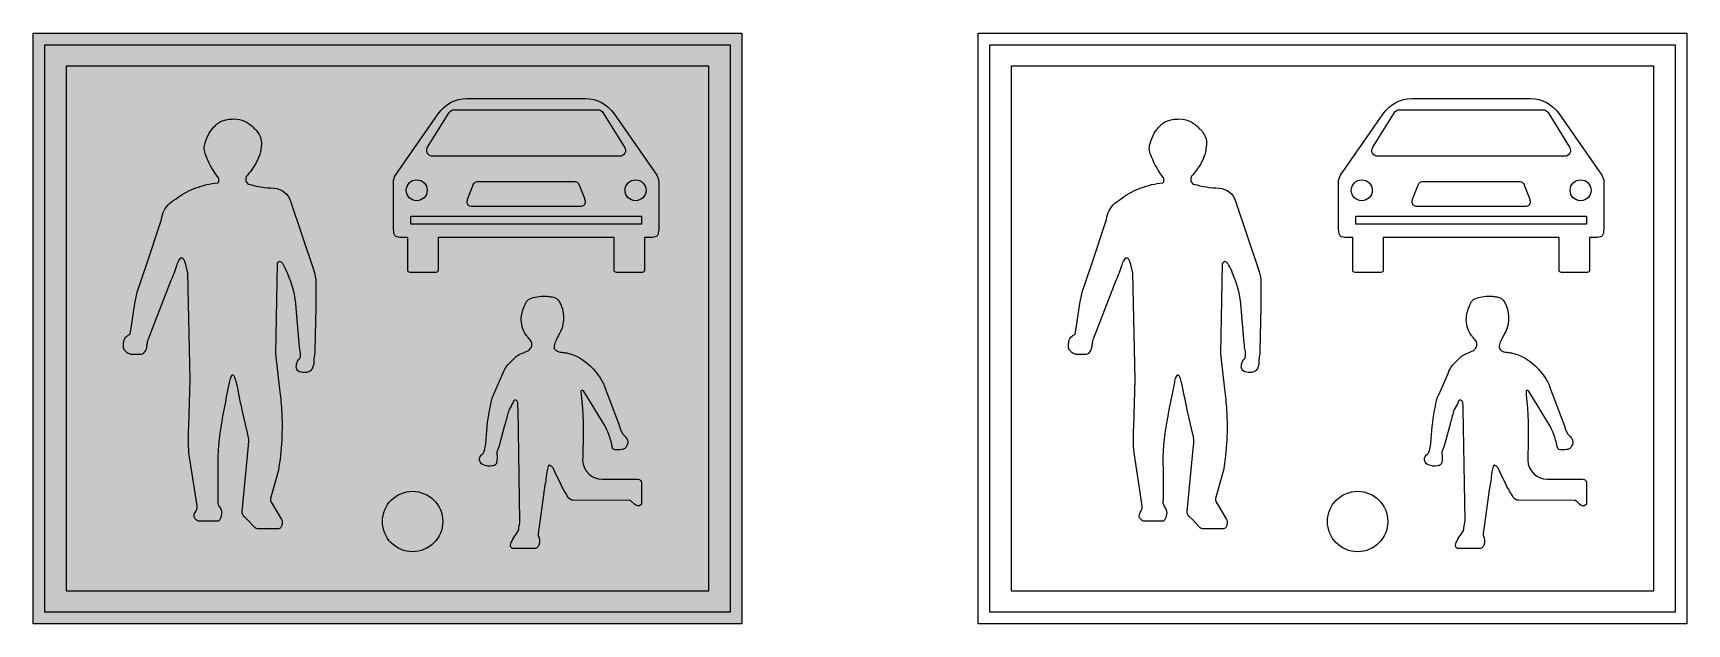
# Model space of a CAD drawing. Extents: x 106 to 1506, y 213 to 713.
import ezdxf

# ---------------------------------------------------------------- set-up
doc = ezdxf.new("R2010")
doc.units = 0
doc.header["$MEASUREMENT"] = 0

msp = doc.modelspace()

# ---------------------------------------------------------------- hatches: boundary and pattern name
h = msp.add_hatch(color=5)
h.paths.add_polyline_path([(105.8949999999999, 212.847), (105.8949999999999, 712.847), (705.9, 712.847), (705.9, 212.847)])
h.paths.add_polyline_path([(115.8949999999999, 222.847), (115.8949999999999, 702.847), (695.9, 702.847), (695.9, 222.847)], flags=16)
h.paths.add_polyline_path([(252.41, 684.847), (133.8949999999999, 684.847), (133.8949999999999, 240.847), (258.4699999999999, 240.847), (299.1799999999999, 240.847), (677.9, 240.847), (677.9, 684.847), (291.5399999999998, 684.847)], flags=0)
edge = h.paths.add_edge_path(flags=0)
edge.add_arc((247.1479724602592, 304.1368345956368), 4.502907539464456, 226.5284903398656, 276.4011939010362, ccw=False)
edge.add_arc((247.8524884935138, 305.3499391780026), 5.876881371974842, 199.9992464505422, 229.6823352958825, ccw=False)
edge.add_arc((248.0946606954481, 304.1474198565525), 5.820931176229627, 148.7173337587792, 187.9731914095123, ccw=False)
edge.add_arc((237.2009611714984, 311.8336983564997), 7.535589095334582, 321.7649013995468, 366.3718263847771)
edge.add_line((244.6899999999999, 312.67), (244.6799999999999, 312.821))
edge.add_line((244.6799999999999, 312.821), (237.88, 357.619))
edge.add_arc((389.0879531531773, 369.9468625317087), 151.7096611668952, 176.3265055954764, 184.6609697892485, ccw=False)
edge.add_line((237.6899999999999, 379.667), (238.7999999999998, 419.747))
edge.add_line((238.7999999999998, 419.747), (236.7999999999998, 509.615))
edge.add_arc((169.5385376743654, 498.507681216446), 68.17240530260192, 9.376995463670324, 17.93010121976412)
edge.add_arc((228.3076377448564, 517.549455351166), 6.395468851343455, 17.71044509532032, 42.80242923174289)
edge.add_arc((231.66835819446, 520.6460364198228), 1.82569984468161, 43.16496796200034, 111.4742650543571)
edge.add_arc((232.6651770901998, 518.9388998216076), 3.791349781670297, 116.0531227488355, 146.5993638165853)
edge.add_arc((240.7128534430598, 513.0753469391684), 13.74557988697644, 144.6608430351262, 163.9962804439253)
edge.add_arc((82.97501635230736, 562.1662823509052), 151.458499533708, 337.1619327456793, 342.5964270390074, ccw=False)
edge.add_line((222.5599999999998, 503.381), (203.2499999999999, 453.956))
edge.add_arc((222.2302723760335, 447.7671846671352), 19.96377155481217, 161.9406301935553, 172.0162430653012)
edge.add_arc((336.6873805864212, 426.3982471317461), 136.3811348047956, 169.8039548350839, 171.287406646752)
edge.add_arc((195.5436655860899, 447.4985388911888), 6.351699803779445, 329.20843956703084, 356.0138647595664, ccw=False)
edge.add_arc((191.7129434397571, 449.2203958995011), 10.53489849625161, 319.9311433357851, 331.83010141211156, ccw=False)
edge.add_arc((196.8985190037211, 444.1414747752144), 3.342538448872921, 276.1222258853666, 329.3803965797256, ccw=False)
edge.add_line((197.2549999999999, 440.818), (189.8449999999999, 440.827))
edge.add_arc((189.837270115095, 447.576543884526), 6.749548310832602, 228.0463511983828, 270.0656177061918, ccw=False)
edge.add_arc((190.7788952248939, 449.4148472205422), 8.76213681840338, 211.2368829353005, 231.50554104045, ccw=False)
edge.add_arc((187.364666692538, 447.8600180817252), 5.055847579616642, 172.6821463718328, 216.242224106783, ccw=False)
edge.add_arc((202.0567176444098, 448.3292520624031), 19.70749241172481, 169.3925223632437, 179.4919470066662, ccw=False)
edge.add_arc((189.1050502293151, 451.0815670468305), 6.478471170111495, 125.0988680204388, 172.2338882695678, ccw=False)
edge.add_arc((190.6308180238788, 449.9770943640339), 8.282143812173357, 110.9834253204595, 129.3453086818601, ccw=False)
edge.add_arc((186.7385662036137, 459.0131159135291), 1.598871684400972, 305.4104432267944, 330.3436760280497)
edge.add_line((188.1279999999999, 458.222), (188.8879999999999, 463.211))
edge.add_line((188.8879999999999, 463.211), (192.1049999999999, 484.129))
edge.add_line((192.1049999999999, 484.129), (194.0949999999999, 493.716))
edge.add_line((194.0949999999999, 493.716), (202.1999999999999, 517.506))
edge.add_line((202.1999999999999, 517.506), (214.5699999999999, 555.076))
edge.add_arc((235.6940952686534, 552.9860832534006), 21.22722668948689, 131.0636251184049, 174.3498172899561, ccw=False)
edge.add_arc((-0.925270795311576, 883.1389996452872), 385.0626467276469, 305.3298845010118, 306.5872758946343)
edge.add_arc((265.3424142980475, 521.8120249022763), 63.79201549470572, 109.994513774637, 125.17871779330969, ccw=False)
edge.add_arc((271.1847012972094, 507.8232730977628), 78.93842040730284, 96.52090689652931, 110.5076591685112, ccw=False)
edge.add_arc((262.152470201827, 587.1144828358756), 0.8661194383531036, 274.4717889511356, 348.1077486182732)
edge.add_line((262.9999999999999, 586.936), (262.9999999999999, 589.929))
edge.add_arc((261.7372805731723, 589.6702284829715), 1.288962004448966, 11.58138281399446, 46.16468944980846)
edge.add_arc((321.1283762223416, 635.4140332009538), 73.69096004522406, 201.7845766436128, 217.4547547461012, ccw=False)
edge.add_arc((279.5797228595904, 619.8271778221616), 29.34015686346778, 192.1797719951238, 203.6317018754573, ccw=False)
edge.add_arc((262.6866651721974, 615.229911996644), 11.89381538912318, 163.2080653471485, 187.6966217513736, ccw=False)
edge.add_arc((313.2373494790804, 603.8262912711157), 63.69028352623248, 165.0601088626256, 166.5263589018481, ccw=False)
edge.add_arc((282.2937097195423, 611.9132630548809), 31.70819419960987, 134.1694172962125, 164.7640612047956, ccw=False)
edge.add_arc((271.3603645384799, 624.2586112658825), 15.2538593443621, 132.271193318693, 137.0242279979225, ccw=False)
edge.add_arc((269.3681491549162, 627.230328206083), 11.72658039805684, 113.564942160355, 134.8358135196075, ccw=False)
edge.add_arc((275.9417591667273, 609.8147970833919), 30.33231849788678, 89.32329060138733, 111.7945309567389, ccw=False)
edge.add_arc((275.6027836358421, 616.9280449706886), 23.22742154203771, 66.67390729363609, 88.27989704576112, ccw=False)
edge.add_arc((273.2231596098529, 613.5638147444818), 27.27226854301415, 43.21162346062317, 64.88153217251761, ccw=False)
edge.add_arc((278.1412125482714, 615.9132349804919), 22.14115232859625, 23.79662632098689, 47.49844948268918, ccw=False)
edge.add_arc((283.5991866141948, 619.7837631709109), 15.64290395255539, -4.204058550555317, 18.88539658515549, ccw=False)
edge.add_arc((263.3462304492099, 620.4052048808039), 35.89734446308884, 329.5742067144604, 357.17662430830364, ccw=False)
edge.add_arc((228.6709149968111, 642.1912679403629), 76.84009005656335, 318.8945626285981, 328.6603969559294, ccw=False)
edge.add_arc((288.1288131182441, 590.2222839697743), 2.129430754442247, 137.0570810964295, 181.3800116012922)
edge.add_line((285.9999999999999, 590.1709999999999), (285.9999999999999, 587.8240000000001))
edge.add_arc((288.0739490866293, 587.9631664411496), 2.078613026100187, 183.838915024837, 229.3549201141941)
edge.add_arc((289.5695527698268, 589.155552769827), 3.973710298057041, 224.1843269948599, 225.8156730051401)
edge.add_arc((291.9101580090861, 591.0418594359397), 6.967214613804246, 222.8229363527148, 238.6946404147689)
edge.add_arc((311.2543389701644, 660.5102275479649), 78.8398530514771, 253.0654980608825, 269.059314684631)
edge.add_arc((308.5352568060246, 565.5213712803271), 16.22231467844392, 18.71321482397218, 84.96144151054648, ccw=False)
edge.add_line((323.9, 570.726), (343.1999999999999, 512.655))
edge.add_arc((268.6970786082337, 489.2198252257958), 78.10180991888213, 11.429770708459785, 17.46116513053039, ccw=False)
edge.add_line((345.2499999999999, 504.6969999999999), (345.2499999999999, 504.565))
edge.add_line((345.2499999999999, 504.565), (345.15, 481.064))
edge.add_line((345.15, 481.064), (344.42, 444.255))
edge.add_arc((328.2018040213974, 443.4959125329637), 16.2359506830666, -12.383669964115427, 2.679754919630909, ccw=False)
edge.add_arc((359.8571597782083, 436.1221228119189), 16.26951029088934, 166.1599086171192, 174.2327749255475)
edge.add_arc((347.7104428331529, 436.5778878000658), 4.208976582022132, 163.7313047605786, 183.6491583559389)
edge.add_arc((325.8428471295082, 435.2523529284079), 17.69878266653863, -16.070422532224427, 3.4259326972809845, ccw=False)
edge.add_arc((332.6143751293796, 433.9451030403299), 10.84763664326962, 322.3234948764237, 340.6619233867383, ccw=False)
edge.add_arc((336.5768084079185, 432.7901114512724), 7.165943475980439, 275.2298964045832, 310.17779311454086, ccw=False)
edge.add_arc((335.4240317204165, 437.2408395238095), 11.72673746518507, 250.7611984812763, 278.8590549029658, ccw=False)
edge.add_arc((333.5354081391291, 430.6289517898989), 4.877848632784755, 167.1353296023354, 246.11042163314238, ccw=False)
edge.add_arc((335.4967800018273, 430.9381793368754), 6.761551888110169, 164.5362745856835, 173.4028392473602, ccw=False)
edge.add_arc((337.3724176275497, 431.1950933828239), 8.533610074536856, 134.8884834179212, 169.5629541832184, ccw=False)
edge.add_arc((328.3145051314783, 439.630622607311), 3.86322731691939, 321.7892343176708, 351.9855428907679)
edge.add_arc((300.7393122070466, 442.9887958721686), 31.64155830454436, 352.9258151184692, 355.9027134730599)
edge.add_arc((321.1510264536831, 441.2183004117539), 11.15974935337874, 357.4819156975274, 371.1533856309792)
edge.add_line((332.0999999999998, 443.377), (331.67, 445.545))
edge.add_arc((390.760432167575, 454.0508821359027), 59.6994908241323, 183.4637658371695, 188.191280437703, ccw=False)
edge.add_line((331.17, 450.444), (328.6999999999999, 480.355))
edge.add_arc((237.5235416095535, 472.8366350174654), 91.4859135421154, 4.713916317198969, 23.69029179923366)
edge.add_arc((262.2877731329249, 486.0882515510364), 63.52172968720208, 21.71921783738294, 28.8977493824667)
edge.add_arc((310.9886164178141, 512.8835988719193), 7.936507656538711, 29.44425702470455, 49.90668678997189)
edge.add_arc((314.676138752228, 517.1834162566845), 2.272859391270436, 51.21038593814017, 91.91971641601752)
edge.add_arc((314.8422559363206, 517.5102996822363), 1.959731426648279, 97.10089088611699, 129.3377737494972)
edge.add_arc((316.4694200793707, 515.385658975901), 4.635262059866142, 128.2461813464455, 151.3932586730155)
edge.add_line((312.4, 517.605), (311.0999999999998, 441.517))
edge.add_line((311.0999999999998, 441.517), (314.5099999999999, 411.499))
edge.add_arc((49.23438113546223, 376.826463247363), 267.5319397171605, 3.6622470068044777, 7.446564291070501, ccw=False)
edge.add_arc((94.4424608047241, 379.9733323707917), 222.2153167263576, -9.609090552801376, 3.5970683772528105, ccw=False)
edge.add_line((313.5399999999998, 342.88), (307.8699999999998, 322.839))
edge.add_line((307.8699999999998, 322.839), (307.1099999999998, 320.162))
edge.add_line((307.1099999999998, 320.162), (307.0199999999999, 319.826))
edge.add_arc((311.8063677198356, 318.3264270560654), 5.015778599945028, 162.6041833284311, 206.0464548167027)
edge.add_line((307.2999999999998, 316.124), (307.41, 315.943))
edge.add_line((307.41, 315.943), (309.7199999999999, 312.094))
edge.add_line((309.7199999999999, 312.094), (316.1999999999999, 301.257))
edge.add_arc((311.2204374343703, 298.6947388121217), 5.600109439995587, 0.8007310893725048, 27.228333507126706, ccw=False)
edge.add_arc((308.4063005991225, 298.8109242953795), 8.413784871299193, 329.1547544305602, 359.7417441190566, ccw=False)
edge.add_arc((313.0046797472007, 296.5030178295506), 3.303999691621245, 266.2745411483877, 322.6164083795231, ccw=False)
edge.add_line((312.7899999999998, 293.206), (296.8299999999998, 293.177))
edge.add_arc((297.1803462768459, 298.7503846600475), 5.58438529137739, 222.1479196206775, 266.40308589786366, ccw=False)
edge.add_line((293.0399999999998, 295.003), (287.5399999999998, 300.795))
edge.add_line((287.5399999999998, 300.795), (284.2999999999998, 304.037))
edge.add_arc((287.8560543787385, 307.5266190325584), 4.982264920389061, 174.120332088835, 224.4597603495385, ccw=False)
edge.add_line((282.9, 308.037), (288.14, 363.946))
edge.add_arc((270.5137300903263, 367.8197430525029), 18.04691874435863, 347.6050968075462, 381.4557807648865)
edge.add_line((287.3099999999998, 374.421), (282.7999999999998, 394.047))
edge.add_arc((-1004.79528826756, 142.9755667288692), 1311.8454523966, 11.03379541261888, 12.10108431057869)
edge.add_arc((257.7101922713297, 412.8784737462909), 20.82607444060234, 14.19925186758565, 26.7954292284212)
edge.add_arc((273.0579059618084, 420.3181965632414), 3.78272502140967, 31.00982580268352, 49.78998286478802)
edge.add_line((275.4999999999999, 423.207), (275.0999999999998, 423.437))
edge.add_arc((274.8426302851526, 422.738588003931), 0.7443241809679064, 69.77080440578473, 126.4894003025286)
edge.add_line((274.4, 423.337), (273.9999999999999, 422.967))
edge.add_arc((278.5576670466498, 419.5339499065853), 5.705975977167537, 143.0112140626696, 159.8771575203118)
edge.add_arc((295.7023719684556, 412.8998264274074), 24.0887554191582, 159.0903268546336, 169.7240512668328)
edge.add_arc((1297.713863981885, 199.4693630127168), 1048.567715826076, 168.0157444222263, 169.8365132750852)
edge.add_arc((449.0152493070824, 349.5802125910228), 186.709227734847, 169.2215655392467, 181.8179713915837)
edge.add_line((262.4, 343.657), (262.4, 318.02))
edge.add_arc((271.1898520816638, 316.6028170972587), 8.903364925540894, 170.8410530212302, 206.6162272404859)
edge.add_arc((238.7955704882382, 295.7858592559074), 29.66863101776422, 27.340508898523183, 34.555421743175316, ccw=False)
edge.add_arc((255.196824650792, 306.714886018812), 10.3121347624826, -42.825719397571504, 15.161910412105385, ccw=False)
edge.add_line((262.7599999999999, 299.705), (247.65, 299.662))
edge = h.paths.add_edge_path(flags=0)
edge.add_arc((236.2374718491827, 621.1471194506898), 354.7441388601628, 331.6687915263244, 333.06167832095144, ccw=False)
edge.add_arc((566.9459726141313, 444.3174342720857), 20.31073509422013, 155.323663527554, 169.2754808951118)
edge.add_arc((550.3092843365753, 447.2157040885716), 3.4342875521038, 165.1305902015532, 240.1512921881281)
edge.add_arc((554.6872737076329, 455.2031349646617), 12.54236888529511, 240.9654562561387, 264.1091307789339)
edge.add_arc((523.4943717844993, 226.1226561661092), 218.6590687958634, 81.07963029635062, 82.13911567714342, ccw=False)
edge.add_arc((550.4004768051486, 405.6824768764089), 37.12042000198399, 43.3353393310104, 79.13108849583762, ccw=False)
edge.add_arc((541.6442182002738, 392.2601235579118), 52.83410763002155, 29.999777891867723, 47.409363253587685, ccw=False)
edge.add_arc((557.4043401117709, 401.5737261020487), 34.52914117319826, 20.767583338484826, 29.69142616251702, ccw=False)
edge.add_line((589.6899999999999, 413.817), (601.6899999999999, 381.7569999999999))
edge.add_line((601.6899999999999, 381.7569999999999), (603.4, 376.497))
edge.add_arc((613.180910190372, 380.2094409147184), 10.46175997131446, 200.7847517101187, 225.8966629828353)
edge.add_arc((589.2008616284638, 355.8464676374087), 23.72344121864377, 35.60169991596132, 45.258547331890895, ccw=False)
edge.add_arc((604.2630138489081, 366.7678864976387), 5.119998901469387, -25.087469117986302, 34.35231523107109, ccw=False)
edge.add_arc((599.3770809857309, 368.0363846223804), 10.12498657445995, 322.31657975275124, 340.1418436120252, ccw=False)
edge.add_arc((604.3823179667406, 364.4736946059263), 3.993203697032413, 278.75322815138674, 318.86835933455586, ccw=False)
edge.add_arc((599.7128378841888, 392.6597656689706), 32.56321651086591, 277.3346452358426, 279.32642785880296, ccw=False)
edge.add_arc((600.5257039222048, 382.5875565390496), 22.47476873325648, 264.75198097459406, 278.557521378381, ccw=False)
edge.add_arc((599.0120824657257, 363.1190617302216), 2.962086582169535, 179.9044787721023, 259.4550439486836, ccw=False)
edge.add_arc((609.7429263599012, 366.1948874510961), 14.03305319718341, 186.4971264767709, 192.6404665904599, ccw=False)
edge.add_arc((559.180914789687, 357.5128054482855), 37.29993294870284, 10.96406081900064, 13.82675284850825)
edge.add_arc((534.1919416166841, 350.5430569094885), 63.2354810146805, 14.5477753763537, 31.70584725844683)
edge.add_line((587.9899999999999, 383.777), (581.7199999999999, 394.043))
edge.add_line((581.7199999999999, 394.043), (579.17, 398.215))
edge.add_line((579.17, 398.215), (571.7099999999999, 409.995))
edge.add_arc((570.8136063812615, 409.2940482492342), 1.137916902333697, 38.02429455982615, 175.0113339460902)
edge.add_line((569.68, 409.393), (569.89, 406.786))
edge.add_arc((238.2633300178416, 372.879139710916), 333.3555510534044, -2.028411236356874, 5.83786733333028, ccw=False)
edge.add_arc((82.45588545537316, 371.7421178741714), 489.0703496304829, 357.60774149265285, 358.7508080257404, ccw=False)
edge.add_arc((587.8643127651208, 352.0571230424293), 16.7801609914148, 182.4903712137033, 270.1218539848056)
edge.add_line((587.9, 335.277), (617.9899999999999, 335.217))
edge.add_arc((617.9842891136809, 332.211289113681), 3.005716311689939, 0.10886252936018082, 89.89113747063982, ccw=False)
edge.add_line((620.9899999999999, 332.217), (620.9899999999999, 314.89))
edge.add_arc((619.4746164439532, 314.7711320001047), 1.520038461137019, -28.535705891544126, 4.485146672264591, ccw=False)
edge.add_arc((619.4804601953797, 314.8073380304312), 1.532591062453077, 301.88502631212583, 330.17069233930476, ccw=False)
edge.add_arc((617.9765249674805, 316.617210564243), 3.877086264341813, 219.3867214838626, 306.63424155761606, ccw=False)
edge.add_line((614.9799999999999, 314.157), (612.5999999999998, 316.517))
edge.add_arc((610.4972419691469, 314.5483559761474), 2.880477500166727, 43.11333074525663, 87.95559903341855)
edge.add_line((610.5999999999998, 317.427), (563.1899999999999, 317.507))
edge.add_arc((563.1862161186473, 322.534423812082), 5.027425236047514, 211.5080380639056, 270.0431235556921, ccw=False)
edge.add_arc((804.5816610336019, 468.7362887705778), 287.2449055495775, 208.772233852722, 211.206685794335, ccw=False)
edge.add_line((552.7999999999998, 330.477), (548.0799999999998, 340.435))
edge.add_arc((485.8725083254345, 315.2497983029796), 67.11234167394778, 22.04095839421935, 25.33514716369381)
edge.add_arc((541.4292398338924, 341.7846982744258), 5.548383611200993, 23.17259918557424, 31.69737143982754)
edge.add_arc((541.5215542857143, 341.9129499999999), 5.40279163327538, 31.05453389610723, 62.93297547339282)
edge.add_arc((540.7342709708049, 340.8785045554969), 6.686147913609579, 60.9586431760511, 67.06288965628798)
edge.add_arc((541.6985937762927, 342.3145048538505), 4.998672904515527, 70.83022610087811, 75.50191225775443)
edge.add_arc((543.018047188962, 346.1327239524514), 1.023540514694965, 93.81195903420381, 114.106403503636)
edge.add_arc((543.0699953899677, 346.2611292642798), 0.9329112011768508, 120.2513511310419, 154.2109980850352)
edge.add_arc((562.6036369867561, 337.8772287495123), 22.18885221691333, 156.6632474192623, 158.4207999622408)
edge.add_arc((567.4034579807927, 336.5655161723589), 27.14016828845532, 159.5725641281999, 178.7258764968616)
edge.add_arc((450.9937632869047, 348.0504201933215), 89.93693205283486, 348.8398864708598, 353.0507898626429, ccw=False)
edge.add_line((539.2299999999999, 330.643), (538.5399999999998, 326.446))
edge.add_line((538.5399999999998, 326.446), (535.89, 307.283))
edge.add_line((535.89, 307.283), (533.4599999999999, 289.348))
edge.add_arc((536.1652206145877, 288.5397292095307), 2.823388078942861, 163.3648097624904, 199.2690150490942)
edge.add_arc((525.5519112611488, 283.0942585507215), 9.140348815640793, -23.565314298665896, 29.59236199802882, ccw=False)
edge.add_arc((526.5381000476598, 282.9545941383458), 8.184898097270457, 317.5763175645073, 334.5705198989102, ccw=False)
edge.add_arc((531.155086941519, 278.5564939279485), 1.814556648431279, 269.52361474342734, 321.7454609846441, ccw=False)
edge.add_line((531.14, 276.742), (512.0999999999998, 276.709))
edge.add_arc((512.0672301419355, 277.8570200496276), 1.148487656853388, 248.6978267046915, 271.6350453668772, ccw=False)
edge.add_arc((512.4553346978124, 279.0305810534488), 2.383740740704575, 232.6753559782518, 250.25437082437531, ccw=False)
edge.add_arc((512.4473423077587, 279.0487387652502), 2.393396952303317, 168.741880467575, 233.0910675573451, ccw=False)
edge.add_arc((514.172076680242, 279.5383274380717), 4.072137891116027, 148.5002251107026, 180.3141530107589, ccw=False)
edge.add_arc((545.1462138477153, 266.4837579241801), 37.64361994935314, 146.5158126702544, 156.2144114687009, ccw=False)
edge.add_arc((457.7519280151204, 327.8498896234446), 69.16626857002723, 324.0583660200401, 327.2906649787787)
edge.add_arc((505.6796033515893, 296.0399827439208), 11.68166132111821, 331.5447748398601, 350.1768392738541)
edge.add_arc((364.956027086956, 319.5482900566734), 154.3551045590783, 350.4904593919947, 352.7586679478613)
edge.add_line((518.0799999999998, 300.092), (516.39, 394.832))
edge.add_line((516.39, 394.832), (516.3699999999998, 396.204))
edge.add_arc((404.0149995991002, 395.977060740172), 112.3552295913003, 0.1157282191717408, 2.025920690400237)
edge.add_arc((513.1451715511615, 399.2450828731945), 3.232404965812557, 12.57802080189993, 41.92886636481037)
edge.add_arc((513.8516406844275, 400.2847443171325), 2.03455084964429, 33.40926425762182, 69.6248831110304)
edge.add_arc((514.0260620736318, 400.708629466895), 1.576539833844448, 70.20370414677696, 150.7899930350969)
edge.add_arc((462.2377800731771, 423.636316511935), 55.06707644857724, 329.633148386627, 336.2724671760291, ccw=False)
edge.add_line((509.7499999999999, 395.798), (509.6099999999998, 395.542))
edge.add_arc((525.9825570584621, 386.3931960041101), 18.75529896290157, 150.8040236763864, 163.8214963026439)
edge.add_arc((-50.43023984984779, 532.9591458557512), 576.0102991222401, 344.675604194858, 345.795837770622, ccw=False)
edge.add_line((505.0999999999998, 380.729), (500.4599999999999, 363.578))
edge.add_line((500.4599999999999, 363.578), (498.7599999999999, 359.08))
edge.add_arc((501.4034453980656, 357.640422917341), 3.010014244064614, 151.4280123381001, 199.1502141433343)
edge.add_arc((473.1405518248181, 353.798435927741), 25.57922754059204, -10.015124971131172, 6.407381596626408, ccw=False)
edge.add_arc((495.3159896756906, 349.8653493569622), 3.05775132977876, 290.163552417926, 350.2971346144375, ccw=False)
edge.add_arc((492.0513467018652, 361.2488415022016), 14.89371558340545, 281.10504111901366, 286.8558488136291, ccw=False)
edge.add_arc((492.1177868068896, 358.195335730374), 11.89608686291689, 243.4473600736396, 283.6244912876066, ccw=False)
edge.add_arc((488.3079423651302, 351.6276080331205), 4.343750980898673, 204.6491587989557, 249.6867752985286, ccw=False)
edge.add_arc((488.5106146052202, 352.1633153286143), 4.768384511867407, 130.2444432990784, 209.4896525762097, ccw=False)
edge.add_arc((488.643208412402, 352.1038136324675), 4.899866129117181, 129.7506525457727, 130.9784206004119, ccw=False)
edge.add_arc((488.6206316817265, 352.0792958470638), 4.904390873773696, 119.70953215518779, 129.3647095024581, ccw=False)
edge.add_arc((471.2541711481987, 371.4186890037662), 21.22441999067598, 314.7253914967108, 317.4901912566235)
edge.add_arc((483.7862672287787, 359.4915816215142), 3.940245700147565, 322.2077796366862, 340.0473720152401)
edge.add_arc((452.1913513199357, 369.9248291131793), 37.21171666636535, 341.5480881104065, 359.2642547458359)
edge.add_arc((675.8631349929774, 359.0705913231706), 186.7516280208499, 168.3176855314953, 176.8148564015989, ccw=False)
edge.add_arc((522.8041144127764, 393.7206885382606), 29.99150992419814, 155.745321318694, 173.9436275561156, ccw=False)
edge.add_arc((512.4293793117349, 397.8617159925292), 18.83774193210024, 152.0430513645668, 154.2658149792769, ccw=False)
edge.add_line((495.7899999999998, 406.693), (503.6799999999999, 424.647))
edge.add_arc((526.7364976711928, 416.822312384382), 24.3480557980247, 141.4679201028374, 161.2543200609956, ccw=False)
edge.add_line((507.6899999999999, 431.99), (514.7999999999998, 439.117))
edge.add_arc((522.3545638577978, 430.7367789931197), 11.28270974569953, 110.03053533778109, 132.0338851391536, ccw=False)
edge.add_arc((492.5215840314755, 508.9558893400201), 72.43392039294987, 291.0088293309987, 296.366223342442)
edge.add_arc((521.1300738629322, 450.7028117444378), 7.539223291817625, 298.1763784119797, 330.4710015903953)
edge.add_arc((522.3529498605768, 449.4064575252479), 5.859853147238016, 335.613675247121, 402.2575524380426)
edge.add_line((526.6899999999999, 453.347), (524.7999999999998, 455.4469999999999))
edge.add_arc((538.3765623619738, 467.7622875888679), 18.3300123831135, 214.6634589771551, 222.2111440049687, ccw=False)
edge.add_arc((541.9577179422466, 470.4812047146875), 22.82280781135511, 176.0182282481188, 215.1643721747666, ccw=False)
edge.add_arc((554.222623055226, 468.0446732312196), 35.26266789553601, 154.4813540612366, 173.4517887669731, ccw=False)
edge.add_arc((531.0022956443926, 480.2568815632458), 9.103550791517822, 144.4020712382256, 160.8981772016417, ccw=False)
edge.add_arc((529.309742123199, 481.9053702102781), 6.777038658222368, 103.82778726982781, 147.4064289688545, ccw=False)
edge.add_arc((538.50548071966, 454.9835064278685), 35.20499536639721, 85.62672640620661, 107.8914358477345, ccw=False)
edge.add_arc((537.9567165622942, 445.484173614348), 44.71886669767451, 80.54865731261572, 85.85375712600188, ccw=False)
edge.add_arc((544.2762390739302, 481.4721458512068), 8.188106781461244, 28.2361962925346, 82.8174981052839, ccw=False)
edge.add_arc((527.1874970453746, 471.8957754444327), 27.77625227518569, -24.364403985200283, 28.962342707372613, ccw=False)
edge = h.paths.add_edge_path(flags=0)
edge.add_arc((427.1449999999999, 299.507), 25.54500000000007, 0, 180, ccw=False)
edge.add_arc((427.1449999999999, 299.507), 25.54500000000007, -180, 0, ccw=False)
edge = h.paths.add_edge_path(flags=0)
edge.add_line((523.2799999999999, 657.414), (554.1999999999999, 657.441))
edge.add_line((554.1999999999999, 657.441), (568.67, 657.413))
edge.add_line((568.67, 657.413), (573.43, 657.395))
edge.add_arc((573.4830789789145, 628.0149859400215), 29.38006200712548, 34.417133531664604, 90.10351248157019, ccw=False)
edge.add_line((597.7199999999999, 644.621), (633.7899999999998, 592.581))
edge.add_arc((625.5677631465618, 586.885407305207), 10.0022474983883, 0.08359122488269577, 34.71057738417471, ccw=False)
edge.add_line((635.5699999999998, 586.9), (635.5699999999998, 550.4))
edge.add_arc((602.5136288057437, 548.982588787049), 33.08674554982775, -9.464361002348028, 2.455259333661104, ccw=False)
edge.add_arc((629.3858485072741, 544.7234178443942), 5.883977443375137, 325.5862531685679, 348.41709843050097, ccw=False)
edge.add_arc((631.7440259363291, 543.4392915415582), 3.224400360401034, 285.94841119850145, 320.72254507827967, ccw=False)
edge.add_arc((625.6909902463232, 563.1140769937604), 23.80869564745898, 281.01494613528985, 286.94469833676607, ccw=False)
edge.add_arc((630.1049999999999, 549.5793586874828), 9.836285147932767, 269.213608290827, 270.786391709173, ccw=False)
edge.add_line((629.9699999999999, 539.744), (623.4699999999999, 539.744))
edge.add_line((623.4699999999999, 539.744), (623.4699999999999, 512.232))
edge.add_arc((621.4702029819792, 512.2337978158365), 1.999797826137971, 269.9941844067432, 359.94849115630376, ccw=False)
edge.add_line((621.4699999999999, 510.234), (619.7199999999999, 510.235))
edge.add_line((619.7199999999999, 510.235), (619.1099999999998, 510.235))
edge.add_line((619.1099999999998, 510.235), (599.7299999999999, 510.236))
edge.add_arc((599.7311631964224, 512.2371695354934), 2.001169873552197, 180.1480098712056, 269.9666963557742, ccw=False)
edge.add_line((597.7299999999999, 512.232), (597.6999999999999, 530.587))
edge.add_line((597.6999999999999, 530.587), (597.6899999999999, 539.744))
edge.add_line((597.6899999999999, 539.744), (523.2699999999999, 539.744))
edge.add_line((523.2699999999999, 539.744), (448.8499999999998, 539.744))
edge.add_line((448.8499999999998, 539.744), (448.8399999999998, 530.587))
edge.add_line((448.8399999999998, 530.587), (448.8099999999998, 512.232))
edge.add_arc((446.8138368035773, 512.232153687816), 1.996163202338851, 270.17690222119757, 359.99558870576396, ccw=False)
edge.add_line((446.8199999999998, 510.236), (427.4299999999999, 510.235))
edge.add_line((427.4299999999999, 510.235), (426.8199999999998, 510.235))
edge.add_line((426.8199999999998, 510.235), (425.0699999999998, 510.234))
edge.add_arc((425.0697970180205, 512.2337978158365), 1.999797826137935, 180.0515088436962, 270.0058155932568, ccw=False)
edge.add_line((423.0699999999998, 512.232), (423.0699999999998, 539.744))
edge.add_line((423.0699999999998, 539.744), (416.5699999999998, 539.744))
edge.add_arc((416.4349999999998, 549.5793586874828), 9.836285147932767, 269.213608290827, 270.786391709173, ccw=False)
edge.add_arc((420.8490097536767, 563.1140769937582), 23.80869564745688, 253.05530166323268, 258.9850538647089, ccw=False)
edge.add_arc((414.8009740636708, 543.4233238922321), 3.210434340447985, 219.1133538361655, 253.88748771594362, ccw=False)
edge.add_arc((417.1591514927257, 544.7481806778485), 5.893893515634189, 191.8089651702262, 214.6398104321595, ccw=False)
edge.add_arc((444.0263711942562, 548.9825887870502), 33.0867455498279, 177.5447406663409, 189.46436100235, ccw=False)
edge.add_line((410.9699999999999, 550.4), (410.9699999999999, 586.9))
edge.add_arc((420.9722368534379, 586.885407305207), 10.00224749838832, 145.2894226158253, 179.9164087751173, ccw=False)
edge.add_line((412.7499999999999, 592.581), (448.8199999999998, 644.621))
edge.add_arc((473.0569210210853, 628.0149859400215), 29.38006200712547, 89.89648751842992, 145.5828664683354, ccw=False)
edge.add_line((473.1099999999998, 657.395), (477.8699999999998, 657.413))
edge.add_line((477.8699999999998, 657.413), (492.3499999999998, 657.441))
edge.add_line((492.3499999999998, 657.441), (523.2799999999999, 657.414))
edge = h.paths.add_edge_path(flags=0)
edge.add_line((523.2799999999999, 647.944), (584.0899999999998, 647.944))
edge.add_arc((584.082480242732, 642.9484644369178), 4.995541222807402, 31.97703881651603, 89.91375298533183, ccw=False)
edge.add_line((588.3199999999998, 645.594), (606.64, 616.232))
edge.add_arc((602.3956458992883, 613.58834398051), 5.00034587619834, -89.95010912603709, 31.917298684702814, ccw=False)
edge.add_line((602.4, 608.5880000000001), (523.2699999999999, 608.5880000000001))
edge.add_line((523.2699999999999, 608.5880000000001), (444.14, 608.5880000000001))
edge.add_arc((444.1443541007117, 613.58834398051), 5.000345876198436, 148.0827013152973, 269.95010912603715, ccw=False)
edge.add_line((439.9, 616.232), (458.2199999999999, 645.594))
edge.add_arc((462.4625197572677, 642.9394324379507), 5.004568196387416, 90.0288479359811, 147.9655621047968, ccw=False)
edge.add_line((462.4599999999999, 647.944), (523.2799999999999, 647.944))
edge = h.paths.add_edge_path(flags=0)
edge.add_line((523.2799999999999, 587.285), (563.8499999999998, 587.285))
edge.add_arc((562.3390697655967, 575.923674811295), 11.46135333268877, 72.42432209816297, 82.42474690235139, ccw=False)
edge.add_arc((564.4629981712219, 583.2173766877128), 3.87085598015844, 23.97090895861112, 69.79365592741169, ccw=False)
edge.add_arc((547.9262232585434, 575.901431125013), 21.95365958812398, 20.645612459542292, 23.883525285926623, ccw=False)
edge.add_line((568.4699999999999, 583.6419999999999), (572.38, 573.633))
edge.add_arc((556.6554901813558, 568.0742907985531), 16.67811311338568, 9.179790161755989, 19.46880906732298, ccw=False)
edge.add_arc((568.2339095460858, 570.027327844145), 4.937071986917135, -26.29810327814272, 8.24107326822758, ccw=False)
edge.add_arc((569.887932614515, 569.4779890553887), 3.219839395877159, 286.6407942130668, 329.42155081376006, ccw=False)
edge.add_arc((566.0017024436266, 583.7359803029187), 17.99718564604062, 279.62237467435114, 285.4958997214243, ccw=False)
edge.add_line((569.0099999999999, 565.992), (523.2699999999999, 565.992))
edge.add_line((523.2699999999999, 565.992), (477.5299999999999, 565.992))
edge.add_arc((480.5382975563731, 583.7359803029187), 17.99718564604062, 254.50410027857572, 260.37762532564886, ccw=False)
edge.add_arc((476.6520673854849, 569.4779890553884), 3.219839395876967, 210.5784491862375, 253.3592057869301, ccw=False)
edge.add_arc((478.3110904539141, 570.0112446301422), 4.934456996943991, 171.5657849402652, 206.1049614866356, ccw=False)
edge.add_arc((489.889509818644, 568.1298274093822), 16.66440481076196, 160.7169499027029, 171.00596880827, ccw=False)
edge.add_line((474.16, 573.633), (478.0699999999998, 583.6419999999999))
edge.add_arc((498.6137767414564, 575.901431125013), 21.95365958812398, 156.1164747140734, 159.3543875404577, ccw=False)
edge.add_arc((482.0770018287779, 583.2173766877128), 3.870855980158443, 110.20634407258899, 156.0290910413893, ccw=False)
edge.add_arc((484.200930234403, 575.923674811295), 11.46135333268876, 97.57525309764827, 107.57567790183671, ccw=False)
edge.add_line((482.6899999999999, 587.285), (523.2799999999999, 587.285))
h.paths.add_polyline_path([(523.2799999999999, 557.774), (620.8499999999998, 557.774), (620.8499999999998, 551.224), (523.2799999999999, 551.222), (425.7199999999999, 551.22), (425.7199999999999, 557.7769999999999)], flags=0)
edge = h.paths.add_edge_path(flags=0)
edge.add_arc((430.6399999999999, 579.793), 8.860000000000014, -180, 0, ccw=False)
edge.add_arc((430.6399999999999, 579.793), 8.860000000000014, 0, 180, ccw=False)
edge = h.paths.add_edge_path(flags=0)
edge.add_arc((615.8999999999999, 579.793), 8.860000000000014, 0, 180, ccw=False)
edge.add_arc((615.8999999999999, 579.793), 8.860000000000014, -180, 0, ccw=False)
h = msp.add_hatch(color=7)
h.paths.add_polyline_path([(115.8949999999999, 222.847), (115.8949999999999, 702.847), (695.9, 702.847), (695.9, 222.847)])
h.paths.add_polyline_path([(252.41, 684.847), (133.8949999999999, 684.847), (133.8949999999999, 240.847), (258.4699999999999, 240.847), (299.1799999999999, 240.847), (677.9, 240.847), (677.9, 684.847), (291.5399999999998, 684.847)], flags=16)
edge = h.paths.add_edge_path(flags=0)
edge.add_arc((247.1479724602592, 304.1368345956368), 4.502907539464456, 226.5284903398656, 276.4011939010362, ccw=False)
edge.add_arc((247.8524884935138, 305.3499391780026), 5.876881371974842, 199.9992464505422, 229.6823352958825, ccw=False)
edge.add_arc((248.0946606954481, 304.1474198565525), 5.820931176229627, 148.7173337587792, 187.9731914095123, ccw=False)
edge.add_arc((237.2009611714984, 311.8336983564997), 7.535589095334582, 321.7649013995468, 366.3718263847771)
edge.add_line((244.6899999999999, 312.67), (244.6799999999999, 312.821))
edge.add_line((244.6799999999999, 312.821), (237.88, 357.619))
edge.add_arc((389.0879531531773, 369.9468625317087), 151.7096611668952, 176.3265055954764, 184.6609697892485, ccw=False)
edge.add_line((237.6899999999999, 379.667), (238.7999999999998, 419.747))
edge.add_line((238.7999999999998, 419.747), (236.7999999999998, 509.615))
edge.add_arc((169.5385376743654, 498.507681216446), 68.17240530260192, 9.376995463670324, 17.93010121976412)
edge.add_arc((228.3076377448564, 517.549455351166), 6.395468851343455, 17.71044509532032, 42.80242923174289)
edge.add_arc((231.66835819446, 520.6460364198228), 1.82569984468161, 43.16496796200034, 111.4742650543571)
edge.add_arc((232.6651770901998, 518.9388998216076), 3.791349781670297, 116.0531227488355, 146.5993638165853)
edge.add_arc((240.7128534430598, 513.0753469391684), 13.74557988697644, 144.6608430351262, 163.9962804439253)
edge.add_arc((82.97501635230736, 562.1662823509052), 151.458499533708, 337.1619327456793, 342.5964270390074, ccw=False)
edge.add_line((222.5599999999998, 503.381), (203.2499999999999, 453.956))
edge.add_arc((222.2302723760335, 447.7671846671352), 19.96377155481217, 161.9406301935553, 172.0162430653012)
edge.add_arc((336.6873805864212, 426.3982471317461), 136.3811348047956, 169.8039548350839, 171.287406646752)
edge.add_arc((195.5436655860899, 447.4985388911888), 6.351699803779445, 329.20843956703084, 356.0138647595664, ccw=False)
edge.add_arc((191.7129434397571, 449.2203958995011), 10.53489849625161, 319.9311433357851, 331.83010141211156, ccw=False)
edge.add_arc((196.8985190037211, 444.1414747752144), 3.342538448872921, 276.1222258853666, 329.3803965797256, ccw=False)
edge.add_line((197.2549999999999, 440.818), (189.8449999999999, 440.827))
edge.add_arc((189.837270115095, 447.576543884526), 6.749548310832602, 228.0463511983828, 270.0656177061918, ccw=False)
edge.add_arc((190.7788952248939, 449.4148472205422), 8.76213681840338, 211.2368829353005, 231.50554104045, ccw=False)
edge.add_arc((187.364666692538, 447.8600180817252), 5.055847579616642, 172.6821463718328, 216.242224106783, ccw=False)
edge.add_arc((202.0567176444098, 448.3292520624031), 19.70749241172481, 169.3925223632437, 179.4919470066662, ccw=False)
edge.add_arc((189.1050502293151, 451.0815670468305), 6.478471170111495, 125.0988680204388, 172.2338882695678, ccw=False)
edge.add_arc((190.6308180238788, 449.9770943640339), 8.282143812173357, 110.9834253204595, 129.3453086818601, ccw=False)
edge.add_arc((186.7385662036137, 459.0131159135291), 1.598871684400972, 305.4104432267944, 330.3436760280497)
edge.add_line((188.1279999999999, 458.222), (188.8879999999999, 463.211))
edge.add_line((188.8879999999999, 463.211), (192.1049999999999, 484.129))
edge.add_line((192.1049999999999, 484.129), (194.0949999999999, 493.716))
edge.add_line((194.0949999999999, 493.716), (202.1999999999999, 517.506))
edge.add_line((202.1999999999999, 517.506), (214.5699999999999, 555.076))
edge.add_arc((235.6940952686534, 552.9860832534006), 21.22722668948689, 131.0636251184049, 174.3498172899561, ccw=False)
edge.add_arc((-0.925270795311576, 883.1389996452872), 385.0626467276469, 305.3298845010118, 306.5872758946343)
edge.add_arc((265.3424142980475, 521.8120249022763), 63.79201549470572, 109.994513774637, 125.17871779330969, ccw=False)
edge.add_arc((271.1847012972094, 507.8232730977628), 78.93842040730284, 96.52090689652931, 110.5076591685112, ccw=False)
edge.add_arc((262.152470201827, 587.1144828358756), 0.8661194383531036, 274.4717889511356, 348.1077486182732)
edge.add_line((262.9999999999999, 586.936), (262.9999999999999, 589.929))
edge.add_arc((261.7372805731723, 589.6702284829715), 1.288962004448966, 11.58138281399446, 46.16468944980846)
edge.add_arc((321.1283762223416, 635.4140332009538), 73.69096004522406, 201.7845766436128, 217.4547547461012, ccw=False)
edge.add_arc((279.5797228595904, 619.8271778221616), 29.34015686346778, 192.1797719951238, 203.6317018754573, ccw=False)
edge.add_arc((262.6866651721974, 615.229911996644), 11.89381538912318, 163.2080653471485, 187.6966217513736, ccw=False)
edge.add_arc((313.2373494790804, 603.8262912711157), 63.69028352623248, 165.0601088626256, 166.5263589018481, ccw=False)
edge.add_arc((282.2937097195423, 611.9132630548809), 31.70819419960987, 134.1694172962125, 164.7640612047956, ccw=False)
edge.add_arc((271.3603645384799, 624.2586112658825), 15.2538593443621, 132.271193318693, 137.0242279979225, ccw=False)
edge.add_arc((269.3681491549162, 627.230328206083), 11.72658039805684, 113.564942160355, 134.8358135196075, ccw=False)
edge.add_arc((275.9417591667273, 609.8147970833919), 30.33231849788678, 89.32329060138733, 111.7945309567389, ccw=False)
edge.add_arc((275.6027836358421, 616.9280449706886), 23.22742154203771, 66.67390729363609, 88.27989704576112, ccw=False)
edge.add_arc((273.2231596098529, 613.5638147444818), 27.27226854301415, 43.21162346062317, 64.88153217251761, ccw=False)
edge.add_arc((278.1412125482714, 615.9132349804919), 22.14115232859625, 23.79662632098689, 47.49844948268918, ccw=False)
edge.add_arc((283.5991866141948, 619.7837631709109), 15.64290395255539, -4.204058550555317, 18.88539658515549, ccw=False)
edge.add_arc((263.3462304492099, 620.4052048808039), 35.89734446308884, 329.5742067144604, 357.17662430830364, ccw=False)
edge.add_arc((228.6709149968111, 642.1912679403629), 76.84009005656335, 318.8945626285981, 328.6603969559294, ccw=False)
edge.add_arc((288.1288131182441, 590.2222839697743), 2.129430754442247, 137.0570810964295, 181.3800116012922)
edge.add_line((285.9999999999999, 590.1709999999999), (285.9999999999999, 587.8240000000001))
edge.add_arc((288.0739490866293, 587.9631664411496), 2.078613026100187, 183.838915024837, 229.3549201141941)
edge.add_arc((289.5695527698268, 589.155552769827), 3.973710298057041, 224.1843269948599, 225.8156730051401)
edge.add_arc((291.9101580090861, 591.0418594359397), 6.967214613804246, 222.8229363527148, 238.6946404147689)
edge.add_arc((311.2543389701644, 660.5102275479649), 78.8398530514771, 253.0654980608825, 269.059314684631)
edge.add_arc((308.5352568060246, 565.5213712803271), 16.22231467844392, 18.71321482397218, 84.96144151054648, ccw=False)
edge.add_line((323.9, 570.726), (343.1999999999999, 512.655))
edge.add_arc((268.6970786082337, 489.2198252257958), 78.10180991888213, 11.429770708459785, 17.46116513053039, ccw=False)
edge.add_line((345.2499999999999, 504.6969999999999), (345.2499999999999, 504.565))
edge.add_line((345.2499999999999, 504.565), (345.15, 481.064))
edge.add_line((345.15, 481.064), (344.42, 444.255))
edge.add_arc((328.2018040213974, 443.4959125329637), 16.2359506830666, -12.383669964115427, 2.679754919630909, ccw=False)
edge.add_arc((359.8571597782083, 436.1221228119189), 16.26951029088934, 166.1599086171192, 174.2327749255475)
edge.add_arc((347.7104428331529, 436.5778878000658), 4.208976582022132, 163.7313047605786, 183.6491583559389)
edge.add_arc((325.8428471295082, 435.2523529284079), 17.69878266653863, -16.070422532224427, 3.4259326972809845, ccw=False)
edge.add_arc((332.6143751293796, 433.9451030403299), 10.84763664326962, 322.3234948764237, 340.6619233867383, ccw=False)
edge.add_arc((336.5768084079185, 432.7901114512724), 7.165943475980439, 275.2298964045832, 310.17779311454086, ccw=False)
edge.add_arc((335.4240317204165, 437.2408395238095), 11.72673746518507, 250.7611984812763, 278.8590549029658, ccw=False)
edge.add_arc((333.5354081391291, 430.6289517898989), 4.877848632784755, 167.1353296023354, 246.11042163314238, ccw=False)
edge.add_arc((335.4967800018273, 430.9381793368754), 6.761551888110169, 164.5362745856835, 173.4028392473602, ccw=False)
edge.add_arc((337.3724176275497, 431.1950933828239), 8.533610074536856, 134.8884834179212, 169.5629541832184, ccw=False)
edge.add_arc((328.3145051314783, 439.630622607311), 3.86322731691939, 321.7892343176708, 351.9855428907679)
edge.add_arc((300.7393122070466, 442.9887958721686), 31.64155830454436, 352.9258151184692, 355.9027134730599)
edge.add_arc((321.1510264536831, 441.2183004117539), 11.15974935337874, 357.4819156975274, 371.1533856309792)
edge.add_line((332.0999999999998, 443.377), (331.67, 445.545))
edge.add_arc((390.760432167575, 454.0508821359027), 59.6994908241323, 183.4637658371695, 188.191280437703, ccw=False)
edge.add_line((331.17, 450.444), (328.6999999999999, 480.355))
edge.add_arc((237.5235416095535, 472.8366350174654), 91.4859135421154, 4.713916317198969, 23.69029179923366)
edge.add_arc((262.2877731329249, 486.0882515510364), 63.52172968720208, 21.71921783738294, 28.8977493824667)
edge.add_arc((310.9886164178141, 512.8835988719193), 7.936507656538711, 29.44425702470455, 49.90668678997189)
edge.add_arc((314.676138752228, 517.1834162566845), 2.272859391270436, 51.21038593814017, 91.91971641601752)
edge.add_arc((314.8422559363206, 517.5102996822363), 1.959731426648279, 97.10089088611699, 129.3377737494972)
edge.add_arc((316.4694200793707, 515.385658975901), 4.635262059866142, 128.2461813464455, 151.3932586730155)
edge.add_line((312.4, 517.605), (311.0999999999998, 441.517))
edge.add_line((311.0999999999998, 441.517), (314.5099999999999, 411.499))
edge.add_arc((49.23438113546223, 376.826463247363), 267.5319397171605, 3.6622470068044777, 7.446564291070501, ccw=False)
edge.add_arc((94.4424608047241, 379.9733323707917), 222.2153167263576, -9.609090552801376, 3.5970683772528105, ccw=False)
edge.add_line((313.5399999999998, 342.88), (307.8699999999998, 322.839))
edge.add_line((307.8699999999998, 322.839), (307.1099999999998, 320.162))
edge.add_line((307.1099999999998, 320.162), (307.0199999999999, 319.826))
edge.add_arc((311.8063677198356, 318.3264270560654), 5.015778599945028, 162.6041833284311, 206.0464548167027)
edge.add_line((307.2999999999998, 316.124), (307.41, 315.943))
edge.add_line((307.41, 315.943), (309.7199999999999, 312.094))
edge.add_line((309.7199999999999, 312.094), (316.1999999999999, 301.257))
edge.add_arc((311.2204374343703, 298.6947388121217), 5.600109439995587, 0.8007310893725048, 27.228333507126706, ccw=False)
edge.add_arc((308.4063005991225, 298.8109242953795), 8.413784871299193, 329.1547544305602, 359.7417441190566, ccw=False)
edge.add_arc((313.0046797472007, 296.5030178295506), 3.303999691621245, 266.2745411483877, 322.6164083795231, ccw=False)
edge.add_line((312.7899999999998, 293.206), (296.8299999999998, 293.177))
edge.add_arc((297.1803462768459, 298.7503846600475), 5.58438529137739, 222.1479196206775, 266.40308589786366, ccw=False)
edge.add_line((293.0399999999998, 295.003), (287.5399999999998, 300.795))
edge.add_line((287.5399999999998, 300.795), (284.2999999999998, 304.037))
edge.add_arc((287.8560543787385, 307.5266190325584), 4.982264920389061, 174.120332088835, 224.4597603495385, ccw=False)
edge.add_line((282.9, 308.037), (288.14, 363.946))
edge.add_arc((270.5137300903263, 367.8197430525029), 18.04691874435863, 347.6050968075462, 381.4557807648865)
edge.add_line((287.3099999999998, 374.421), (282.7999999999998, 394.047))
edge.add_arc((-1004.79528826756, 142.9755667288692), 1311.8454523966, 11.03379541261888, 12.10108431057869)
edge.add_arc((257.7101922713297, 412.8784737462909), 20.82607444060234, 14.19925186758565, 26.7954292284212)
edge.add_arc((273.0579059618084, 420.3181965632414), 3.78272502140967, 31.00982580268352, 49.78998286478802)
edge.add_line((275.4999999999999, 423.207), (275.0999999999998, 423.437))
edge.add_arc((274.8426302851526, 422.738588003931), 0.7443241809679064, 69.77080440578473, 126.4894003025286)
edge.add_line((274.4, 423.337), (273.9999999999999, 422.967))
edge.add_arc((278.5576670466498, 419.5339499065853), 5.705975977167537, 143.0112140626696, 159.8771575203118)
edge.add_arc((295.7023719684556, 412.8998264274074), 24.0887554191582, 159.0903268546336, 169.7240512668328)
edge.add_arc((1297.713863981885, 199.4693630127168), 1048.567715826076, 168.0157444222263, 169.8365132750852)
edge.add_arc((449.0152493070824, 349.5802125910228), 186.709227734847, 169.2215655392467, 181.8179713915837)
edge.add_line((262.4, 343.657), (262.4, 318.02))
edge.add_arc((271.1898520816638, 316.6028170972587), 8.903364925540894, 170.8410530212302, 206.6162272404859)
edge.add_arc((238.7955704882382, 295.7858592559074), 29.66863101776422, 27.340508898523183, 34.555421743175316, ccw=False)
edge.add_arc((255.196824650792, 306.714886018812), 10.3121347624826, -42.825719397571504, 15.161910412105385, ccw=False)
edge.add_line((262.7599999999999, 299.705), (247.65, 299.662))
edge = h.paths.add_edge_path(flags=0)
edge.add_line((523.2799999999999, 657.414), (554.1999999999999, 657.441))
edge.add_line((554.1999999999999, 657.441), (568.67, 657.413))
edge.add_line((568.67, 657.413), (573.43, 657.395))
edge.add_arc((573.4830789789145, 628.0149859400215), 29.38006200712548, 34.417133531664604, 90.10351248157019, ccw=False)
edge.add_line((597.7199999999999, 644.621), (633.7899999999998, 592.581))
edge.add_arc((625.5677631465618, 586.885407305207), 10.0022474983883, 0.08359122488269577, 34.71057738417471, ccw=False)
edge.add_line((635.5699999999998, 586.9), (635.5699999999998, 550.4))
edge.add_arc((602.5136288057437, 548.982588787049), 33.08674554982775, -9.464361002348028, 2.455259333661104, ccw=False)
edge.add_arc((629.3858485072741, 544.7234178443942), 5.883977443375137, 325.5862531685679, 348.41709843050097, ccw=False)
edge.add_arc((631.7440259363291, 543.4392915415582), 3.224400360401034, 285.94841119850145, 320.72254507827967, ccw=False)
edge.add_arc((625.6909902463232, 563.1140769937604), 23.80869564745898, 281.01494613528985, 286.94469833676607, ccw=False)
edge.add_arc((630.1049999999999, 549.5793586874828), 9.836285147932767, 269.213608290827, 270.786391709173, ccw=False)
edge.add_line((629.9699999999999, 539.744), (623.4699999999999, 539.744))
edge.add_line((623.4699999999999, 539.744), (623.4699999999999, 512.232))
edge.add_arc((621.4702029819792, 512.2337978158365), 1.999797826137971, 269.9941844067432, 359.94849115630376, ccw=False)
edge.add_line((621.4699999999999, 510.234), (619.7199999999999, 510.235))
edge.add_line((619.7199999999999, 510.235), (619.1099999999998, 510.235))
edge.add_line((619.1099999999998, 510.235), (599.7299999999999, 510.236))
edge.add_arc((599.7311631964224, 512.2371695354934), 2.001169873552197, 180.1480098712056, 269.9666963557742, ccw=False)
edge.add_line((597.7299999999999, 512.232), (597.6999999999999, 530.587))
edge.add_line((597.6999999999999, 530.587), (597.6899999999999, 539.744))
edge.add_line((597.6899999999999, 539.744), (523.2699999999999, 539.744))
edge.add_line((523.2699999999999, 539.744), (448.8499999999998, 539.744))
edge.add_line((448.8499999999998, 539.744), (448.8399999999998, 530.587))
edge.add_line((448.8399999999998, 530.587), (448.8099999999998, 512.232))
edge.add_arc((446.8138368035773, 512.232153687816), 1.996163202338851, 270.17690222119757, 359.99558870576396, ccw=False)
edge.add_line((446.8199999999998, 510.236), (427.4299999999999, 510.235))
edge.add_line((427.4299999999999, 510.235), (426.8199999999998, 510.235))
edge.add_line((426.8199999999998, 510.235), (425.0699999999998, 510.234))
edge.add_arc((425.0697970180205, 512.2337978158365), 1.999797826137935, 180.0515088436962, 270.0058155932568, ccw=False)
edge.add_line((423.0699999999998, 512.232), (423.0699999999998, 539.744))
edge.add_line((423.0699999999998, 539.744), (416.5699999999998, 539.744))
edge.add_arc((416.4349999999998, 549.5793586874828), 9.836285147932767, 269.213608290827, 270.786391709173, ccw=False)
edge.add_arc((420.8490097536767, 563.1140769937582), 23.80869564745688, 253.05530166323268, 258.9850538647089, ccw=False)
edge.add_arc((414.8009740636708, 543.4233238922321), 3.210434340447985, 219.1133538361655, 253.88748771594362, ccw=False)
edge.add_arc((417.1591514927257, 544.7481806778485), 5.893893515634189, 191.8089651702262, 214.6398104321595, ccw=False)
edge.add_arc((444.0263711942562, 548.9825887870502), 33.0867455498279, 177.5447406663409, 189.46436100235, ccw=False)
edge.add_line((410.9699999999999, 550.4), (410.9699999999999, 586.9))
edge.add_arc((420.9722368534379, 586.885407305207), 10.00224749838832, 145.2894226158253, 179.9164087751173, ccw=False)
edge.add_line((412.7499999999999, 592.581), (448.8199999999998, 644.621))
edge.add_arc((473.0569210210853, 628.0149859400215), 29.38006200712547, 89.89648751842992, 145.5828664683354, ccw=False)
edge.add_line((473.1099999999998, 657.395), (477.8699999999998, 657.413))
edge.add_line((477.8699999999998, 657.413), (492.3499999999998, 657.441))
edge.add_line((492.3499999999998, 657.441), (523.2799999999999, 657.414))
edge = h.paths.add_edge_path(flags=0)
edge.add_line((523.2799999999999, 647.944), (584.0899999999998, 647.944))
edge.add_arc((584.082480242732, 642.9484644369178), 4.995541222807402, 31.97703881651603, 89.91375298533183, ccw=False)
edge.add_line((588.3199999999998, 645.594), (606.64, 616.232))
edge.add_arc((602.3956458992883, 613.58834398051), 5.00034587619834, -89.95010912603709, 31.917298684702814, ccw=False)
edge.add_line((602.4, 608.5880000000001), (523.2699999999999, 608.5880000000001))
edge.add_line((523.2699999999999, 608.5880000000001), (444.14, 608.5880000000001))
edge.add_arc((444.1443541007117, 613.58834398051), 5.000345876198436, 148.0827013152973, 269.95010912603715, ccw=False)
edge.add_line((439.9, 616.232), (458.2199999999999, 645.594))
edge.add_arc((462.4625197572677, 642.9394324379507), 5.004568196387416, 90.0288479359811, 147.9655621047968, ccw=False)
edge.add_line((462.4599999999999, 647.944), (523.2799999999999, 647.944))
edge = h.paths.add_edge_path(flags=0)
edge.add_line((523.2799999999999, 587.285), (563.8499999999998, 587.285))
edge.add_arc((562.3390697655967, 575.923674811295), 11.46135333268877, 72.42432209816297, 82.42474690235139, ccw=False)
edge.add_arc((564.4629981712219, 583.2173766877128), 3.87085598015844, 23.97090895861112, 69.79365592741169, ccw=False)
edge.add_arc((547.9262232585434, 575.901431125013), 21.95365958812398, 20.645612459542292, 23.883525285926623, ccw=False)
edge.add_line((568.4699999999999, 583.6419999999999), (572.38, 573.633))
edge.add_arc((556.6554901813558, 568.0742907985531), 16.67811311338568, 9.179790161755989, 19.46880906732298, ccw=False)
edge.add_arc((568.2339095460858, 570.027327844145), 4.937071986917135, -26.29810327814272, 8.24107326822758, ccw=False)
edge.add_arc((569.887932614515, 569.4779890553887), 3.219839395877159, 286.6407942130668, 329.42155081376006, ccw=False)
edge.add_arc((566.0017024436266, 583.7359803029187), 17.99718564604062, 279.62237467435114, 285.4958997214243, ccw=False)
edge.add_line((569.0099999999999, 565.992), (523.2699999999999, 565.992))
edge.add_line((523.2699999999999, 565.992), (477.5299999999999, 565.992))
edge.add_arc((480.5382975563731, 583.7359803029187), 17.99718564604062, 254.50410027857572, 260.37762532564886, ccw=False)
edge.add_arc((476.6520673854849, 569.4779890553884), 3.219839395876967, 210.5784491862375, 253.3592057869301, ccw=False)
edge.add_arc((478.3110904539141, 570.0112446301422), 4.934456996943991, 171.5657849402652, 206.1049614866356, ccw=False)
edge.add_arc((489.889509818644, 568.1298274093822), 16.66440481076196, 160.7169499027029, 171.00596880827, ccw=False)
edge.add_line((474.16, 573.633), (478.0699999999998, 583.6419999999999))
edge.add_arc((498.6137767414564, 575.901431125013), 21.95365958812398, 156.1164747140734, 159.3543875404577, ccw=False)
edge.add_arc((482.0770018287779, 583.2173766877128), 3.870855980158443, 110.20634407258899, 156.0290910413893, ccw=False)
edge.add_arc((484.200930234403, 575.923674811295), 11.46135333268876, 97.57525309764827, 107.57567790183671, ccw=False)
edge.add_line((482.6899999999999, 587.285), (523.2799999999999, 587.285))
h.paths.add_polyline_path([(523.2799999999999, 557.774), (620.8499999999998, 557.774), (620.8499999999998, 551.224), (523.2799999999999, 551.222), (425.7199999999999, 551.22), (425.7199999999999, 557.7769999999999)], flags=0)
edge = h.paths.add_edge_path(flags=0)
edge.add_arc((430.6399999999999, 579.793), 8.860000000000014, -180, 0, ccw=False)
edge.add_arc((430.6399999999999, 579.793), 8.860000000000014, 0, 180, ccw=False)
edge = h.paths.add_edge_path(flags=0)
edge.add_arc((615.8999999999999, 579.793), 8.860000000000014, 0, 180, ccw=False)
edge.add_arc((615.8999999999999, 579.793), 8.860000000000014, -180, 0, ccw=False)
edge = h.paths.add_edge_path(flags=0)
edge.add_arc((236.2374718491827, 621.1471194506898), 354.7441388601628, 331.6687915263244, 333.06167832095144, ccw=False)
edge.add_arc((566.9459726141313, 444.3174342720857), 20.31073509422013, 155.323663527554, 169.2754808951118)
edge.add_arc((550.3092843365753, 447.2157040885716), 3.4342875521038, 165.1305902015532, 240.1512921881281)
edge.add_arc((554.6872737076329, 455.2031349646617), 12.54236888529511, 240.9654562561387, 264.1091307789339)
edge.add_arc((523.4943717844993, 226.1226561661092), 218.6590687958634, 81.07963029635062, 82.13911567714342, ccw=False)
edge.add_arc((550.4004768051486, 405.6824768764089), 37.12042000198399, 43.3353393310104, 79.13108849583762, ccw=False)
edge.add_arc((541.6442182002738, 392.2601235579118), 52.83410763002155, 29.999777891867723, 47.409363253587685, ccw=False)
edge.add_arc((557.4043401117709, 401.5737261020487), 34.52914117319826, 20.767583338484826, 29.69142616251702, ccw=False)
edge.add_line((589.6899999999999, 413.817), (601.6899999999999, 381.7569999999999))
edge.add_line((601.6899999999999, 381.7569999999999), (603.4, 376.497))
edge.add_arc((613.180910190372, 380.2094409147184), 10.46175997131446, 200.7847517101187, 225.8966629828353)
edge.add_arc((589.2008616284638, 355.8464676374087), 23.72344121864377, 35.60169991596132, 45.258547331890895, ccw=False)
edge.add_arc((604.2630138489081, 366.7678864976387), 5.119998901469387, -25.087469117986302, 34.35231523107109, ccw=False)
edge.add_arc((599.3770809857309, 368.0363846223804), 10.12498657445995, 322.31657975275124, 340.1418436120252, ccw=False)
edge.add_arc((604.3823179667406, 364.4736946059263), 3.993203697032413, 278.75322815138674, 318.86835933455586, ccw=False)
edge.add_arc((599.7128378841888, 392.6597656689706), 32.56321651086591, 277.3346452358426, 279.32642785880296, ccw=False)
edge.add_arc((600.5257039222048, 382.5875565390496), 22.47476873325648, 264.75198097459406, 278.557521378381, ccw=False)
edge.add_arc((599.0120824657257, 363.1190617302216), 2.962086582169535, 179.9044787721023, 259.4550439486836, ccw=False)
edge.add_arc((609.7429263599012, 366.1948874510961), 14.03305319718341, 186.4971264767709, 192.6404665904599, ccw=False)
edge.add_arc((559.180914789687, 357.5128054482855), 37.29993294870284, 10.96406081900064, 13.82675284850825)
edge.add_arc((534.1919416166841, 350.5430569094885), 63.2354810146805, 14.5477753763537, 31.70584725844683)
edge.add_line((587.9899999999999, 383.777), (581.7199999999999, 394.043))
edge.add_line((581.7199999999999, 394.043), (579.17, 398.215))
edge.add_line((579.17, 398.215), (571.7099999999999, 409.995))
edge.add_arc((570.8136063812615, 409.2940482492342), 1.137916902333697, 38.02429455982615, 175.0113339460902)
edge.add_line((569.68, 409.393), (569.89, 406.786))
edge.add_arc((238.2633300178416, 372.879139710916), 333.3555510534044, -2.028411236356874, 5.83786733333028, ccw=False)
edge.add_arc((82.45588545537316, 371.7421178741714), 489.0703496304829, 357.60774149265285, 358.7508080257404, ccw=False)
edge.add_arc((587.8643127651208, 352.0571230424293), 16.7801609914148, 182.4903712137033, 270.1218539848056)
edge.add_line((587.9, 335.277), (617.9899999999999, 335.217))
edge.add_arc((617.9842891136809, 332.211289113681), 3.005716311689939, 0.10886252936018082, 89.89113747063982, ccw=False)
edge.add_line((620.9899999999999, 332.217), (620.9899999999999, 314.89))
edge.add_arc((619.4746164439532, 314.7711320001047), 1.520038461137019, -28.535705891544126, 4.485146672264591, ccw=False)
edge.add_arc((619.4804601953797, 314.8073380304312), 1.532591062453077, 301.88502631212583, 330.17069233930476, ccw=False)
edge.add_arc((617.9765249674805, 316.617210564243), 3.877086264341813, 219.3867214838626, 306.63424155761606, ccw=False)
edge.add_line((614.9799999999999, 314.157), (612.5999999999998, 316.517))
edge.add_arc((610.4972419691469, 314.5483559761474), 2.880477500166727, 43.11333074525663, 87.95559903341855)
edge.add_line((610.5999999999998, 317.427), (563.1899999999999, 317.507))
edge.add_arc((563.1862161186473, 322.534423812082), 5.027425236047514, 211.5080380639056, 270.0431235556921, ccw=False)
edge.add_arc((804.5816610336019, 468.7362887705778), 287.2449055495775, 208.772233852722, 211.206685794335, ccw=False)
edge.add_line((552.7999999999998, 330.477), (548.0799999999998, 340.435))
edge.add_arc((485.8725083254345, 315.2497983029796), 67.11234167394778, 22.04095839421935, 25.33514716369381)
edge.add_arc((541.4292398338924, 341.7846982744258), 5.548383611200993, 23.17259918557424, 31.69737143982754)
edge.add_arc((541.5215542857143, 341.9129499999999), 5.40279163327538, 31.05453389610723, 62.93297547339282)
edge.add_arc((540.7342709708049, 340.8785045554969), 6.686147913609579, 60.9586431760511, 67.06288965628798)
edge.add_arc((541.6985937762927, 342.3145048538505), 4.998672904515527, 70.83022610087811, 75.50191225775443)
edge.add_arc((543.018047188962, 346.1327239524514), 1.023540514694965, 93.81195903420381, 114.106403503636)
edge.add_arc((543.0699953899677, 346.2611292642798), 0.9329112011768508, 120.2513511310419, 154.2109980850352)
edge.add_arc((562.6036369867561, 337.8772287495123), 22.18885221691333, 156.6632474192623, 158.4207999622408)
edge.add_arc((567.4034579807927, 336.5655161723589), 27.14016828845532, 159.5725641281999, 178.7258764968616)
edge.add_arc((450.9937632869047, 348.0504201933215), 89.93693205283486, 348.8398864708598, 353.0507898626429, ccw=False)
edge.add_line((539.2299999999999, 330.643), (538.5399999999998, 326.446))
edge.add_line((538.5399999999998, 326.446), (535.89, 307.283))
edge.add_line((535.89, 307.283), (533.4599999999999, 289.348))
edge.add_arc((536.1652206145877, 288.5397292095307), 2.823388078942861, 163.3648097624904, 199.2690150490942)
edge.add_arc((525.5519112611488, 283.0942585507215), 9.140348815640793, -23.565314298665896, 29.59236199802882, ccw=False)
edge.add_arc((526.5381000476598, 282.9545941383458), 8.184898097270457, 317.5763175645073, 334.5705198989102, ccw=False)
edge.add_arc((531.155086941519, 278.5564939279485), 1.814556648431279, 269.52361474342734, 321.7454609846441, ccw=False)
edge.add_line((531.14, 276.742), (512.0999999999998, 276.709))
edge.add_arc((512.0672301419355, 277.8570200496276), 1.148487656853388, 248.6978267046915, 271.6350453668772, ccw=False)
edge.add_arc((512.4553346978124, 279.0305810534488), 2.383740740704575, 232.6753559782518, 250.25437082437531, ccw=False)
edge.add_arc((512.4473423077587, 279.0487387652502), 2.393396952303317, 168.741880467575, 233.0910675573451, ccw=False)
edge.add_arc((514.172076680242, 279.5383274380717), 4.072137891116027, 148.5002251107026, 180.3141530107589, ccw=False)
edge.add_arc((545.1462138477153, 266.4837579241801), 37.64361994935314, 146.5158126702544, 156.2144114687009, ccw=False)
edge.add_arc((457.7519280151204, 327.8498896234446), 69.16626857002723, 324.0583660200401, 327.2906649787787)
edge.add_arc((505.6796033515893, 296.0399827439208), 11.68166132111821, 331.5447748398601, 350.1768392738541)
edge.add_arc((364.956027086956, 319.5482900566734), 154.3551045590783, 350.4904593919947, 352.7586679478613)
edge.add_line((518.0799999999998, 300.092), (516.39, 394.832))
edge.add_line((516.39, 394.832), (516.3699999999998, 396.204))
edge.add_arc((404.0149995991002, 395.977060740172), 112.3552295913003, 0.1157282191717408, 2.025920690400237)
edge.add_arc((513.1451715511615, 399.2450828731945), 3.232404965812557, 12.57802080189993, 41.92886636481037)
edge.add_arc((513.8516406844275, 400.2847443171325), 2.03455084964429, 33.40926425762182, 69.6248831110304)
edge.add_arc((514.0260620736318, 400.708629466895), 1.576539833844448, 70.20370414677696, 150.7899930350969)
edge.add_arc((462.2377800731771, 423.636316511935), 55.06707644857724, 329.633148386627, 336.2724671760291, ccw=False)
edge.add_line((509.7499999999999, 395.798), (509.6099999999998, 395.542))
edge.add_arc((525.9825570584621, 386.3931960041101), 18.75529896290157, 150.8040236763864, 163.8214963026439)
edge.add_arc((-50.43023984984779, 532.9591458557512), 576.0102991222401, 344.675604194858, 345.795837770622, ccw=False)
edge.add_line((505.0999999999998, 380.729), (500.4599999999999, 363.578))
edge.add_line((500.4599999999999, 363.578), (498.7599999999999, 359.08))
edge.add_arc((501.4034453980656, 357.640422917341), 3.010014244064614, 151.4280123381001, 199.1502141433343)
edge.add_arc((473.1405518248181, 353.798435927741), 25.57922754059204, -10.015124971131172, 6.407381596626408, ccw=False)
edge.add_arc((495.3159896756906, 349.8653493569622), 3.05775132977876, 290.163552417926, 350.2971346144375, ccw=False)
edge.add_arc((492.0513467018652, 361.2488415022016), 14.89371558340545, 281.10504111901366, 286.8558488136291, ccw=False)
edge.add_arc((492.1177868068896, 358.195335730374), 11.89608686291689, 243.4473600736396, 283.6244912876066, ccw=False)
edge.add_arc((488.3079423651302, 351.6276080331205), 4.343750980898673, 204.6491587989557, 249.6867752985286, ccw=False)
edge.add_arc((488.5106146052202, 352.1633153286143), 4.768384511867407, 130.2444432990784, 209.4896525762097, ccw=False)
edge.add_arc((488.643208412402, 352.1038136324675), 4.899866129117181, 129.7506525457727, 130.9784206004119, ccw=False)
edge.add_arc((488.6206316817265, 352.0792958470638), 4.904390873773696, 119.70953215518779, 129.3647095024581, ccw=False)
edge.add_arc((471.2541711481987, 371.4186890037662), 21.22441999067598, 314.7253914967108, 317.4901912566235)
edge.add_arc((483.7862672287787, 359.4915816215142), 3.940245700147565, 322.2077796366862, 340.0473720152401)
edge.add_arc((452.1913513199357, 369.9248291131793), 37.21171666636535, 341.5480881104065, 359.2642547458359)
edge.add_arc((675.8631349929774, 359.0705913231706), 186.7516280208499, 168.3176855314953, 176.8148564015989, ccw=False)
edge.add_arc((522.8041144127764, 393.7206885382606), 29.99150992419814, 155.745321318694, 173.9436275561156, ccw=False)
edge.add_arc((512.4293793117349, 397.8617159925292), 18.83774193210024, 152.0430513645668, 154.2658149792769, ccw=False)
edge.add_line((495.7899999999998, 406.693), (503.6799999999999, 424.647))
edge.add_arc((526.7364976711928, 416.822312384382), 24.3480557980247, 141.4679201028374, 161.2543200609956, ccw=False)
edge.add_line((507.6899999999999, 431.99), (514.7999999999998, 439.117))
edge.add_arc((522.3545638577978, 430.7367789931197), 11.28270974569953, 110.03053533778109, 132.0338851391536, ccw=False)
edge.add_arc((492.5215840314755, 508.9558893400201), 72.43392039294987, 291.0088293309987, 296.366223342442)
edge.add_arc((521.1300738629322, 450.7028117444378), 7.539223291817625, 298.1763784119797, 330.4710015903953)
edge.add_arc((522.3529498605768, 449.4064575252479), 5.859853147238016, 335.613675247121, 402.2575524380426)
edge.add_line((526.6899999999999, 453.347), (524.7999999999998, 455.4469999999999))
edge.add_arc((538.3765623619738, 467.7622875888679), 18.3300123831135, 214.6634589771551, 222.2111440049687, ccw=False)
edge.add_arc((541.9577179422466, 470.4812047146875), 22.82280781135511, 176.0182282481188, 215.1643721747666, ccw=False)
edge.add_arc((554.222623055226, 468.0446732312196), 35.26266789553601, 154.4813540612366, 173.4517887669731, ccw=False)
edge.add_arc((531.0022956443926, 480.2568815632458), 9.103550791517822, 144.4020712382256, 160.8981772016417, ccw=False)
edge.add_arc((529.309742123199, 481.9053702102781), 6.777038658222368, 103.82778726982781, 147.4064289688545, ccw=False)
edge.add_arc((538.50548071966, 454.9835064278685), 35.20499536639721, 85.62672640620661, 107.8914358477345, ccw=False)
edge.add_arc((537.9567165622942, 445.484173614348), 44.71886669767451, 80.54865731261572, 85.85375712600188, ccw=False)
edge.add_arc((544.2762390739302, 481.4721458512068), 8.188106781461244, 28.2361962925346, 82.8174981052839, ccw=False)
edge.add_arc((527.1874970453746, 471.8957754444327), 27.77625227518569, -24.364403985200283, 28.962342707372613, ccw=False)
edge = h.paths.add_edge_path(flags=0)
edge.add_arc((427.1449999999999, 299.507), 25.54500000000007, 0, 180, ccw=False)
edge.add_arc((427.1449999999999, 299.507), 25.54500000000007, -180, 0, ccw=False)

# ---------------------------------------------------------------- linework, layer by layer
at = {"color": 5}
msp.add_lwpolyline([(105.8949999999999, 212.847), (105.8949999999999, 712.847), (705.9, 712.847), (705.9, 212.847)], close=True, dxfattribs=at)
for points in [[(115.8949999999999, 222.847), (115.8949999999999, 702.847), (695.9, 702.847), (695.9, 222.847)], [(905.895, 212.847), (905.895, 712.847), (1505.9, 712.847), (1505.9, 212.847)], [(915.895, 222.847), (915.895, 702.847), (1495.9, 702.847), (1495.9, 222.847)], [(252.41, 684.847), (133.8949999999999, 684.847), (133.8949999999999, 240.847), (258.4699999999999, 240.847), (299.1799999999999, 240.847), (677.9, 240.847), (677.9, 684.847), (291.5399999999998, 684.847)], [(1052.41, 684.847), (933.895, 684.847), (933.895, 240.847), (1058.47, 240.847), (1099.18, 240.847), (1477.9, 240.847), (1477.9, 684.847), (1091.54, 684.847)], [(523.2799999999999, 557.774), (620.8499999999998, 557.774), (620.8499999999998, 551.224), (523.2799999999999, 551.222), (425.7199999999999, 551.22), (425.7199999999999, 557.7769999999999)], [(1323.28, 557.774), (1420.85, 557.774), (1420.85, 551.224), (1323.28, 551.222), (1225.72, 551.22), (1225.72, 557.7769999999999)]]:
    msp.add_lwpolyline(points, close=True)
for points in [[(523.2799999999999, 657.414), (554.1999999999999, 657.441), (568.67, 657.413), (573.43, 657.395, -0.247875), (597.7199999999999, 644.621), (633.7899999999998, 592.581, -0.152249), (635.5699999999998, 586.9), (635.5699999999998, 550.4, -0.0520561), (635.15, 543.5419999999999, -0.0999492), (634.2399999999999, 541.398, -0.152906), (632.63, 540.339, -0.0258792), (630.2399999999999, 539.744, -0.00686267), (629.9699999999999, 539.744), (623.4699999999999, 539.744), (623.4699999999999, 512.232, -0.41398), (621.4699999999999, 510.234), (619.7199999999999, 510.235), (619.1099999999998, 510.235), (599.7299999999999, 510.236, -0.413287), (597.7299999999999, 512.232), (597.6999999999999, 530.587), (597.6899999999999, 539.744), (523.2699999999999, 539.744), (448.8499999999998, 539.744), (448.8399999999998, 530.587), (448.8099999999998, 512.232, -0.413287), (446.8199999999998, 510.236), (427.4299999999999, 510.235), (426.8199999999998, 510.235), (425.0699999999998, 510.234, -0.41398), (423.0699999999998, 512.232), (423.0699999999998, 539.744), (416.5699999999998, 539.744, -0.00686267), (416.2999999999998, 539.744, -0.0258792), (413.91, 540.339, -0.152906), (412.3099999999998, 541.398, -0.0999492), (411.39, 543.5419999999999, -0.0520561), (410.9699999999999, 550.4), (410.9699999999999, 586.9, -0.152249), (412.7499999999999, 592.581), (448.8199999999998, 644.621, -0.247875), (473.1099999999998, 657.395), (477.8699999999998, 657.413), (492.3499999999998, 657.441)], [(523.2799999999999, 647.944), (584.0899999999998, 647.944, -0.258323), (588.3199999999998, 645.594), (606.64, 616.232, -0.588266), (602.4, 608.5880000000001), (523.2699999999999, 608.5880000000001), (444.14, 608.5880000000001, -0.588266), (439.9, 616.232), (458.2199999999999, 645.594, -0.258323), (462.4599999999999, 647.944)], [(1323.28, 657.414), (1354.2, 657.441), (1368.67, 657.413), (1373.43, 657.395, -0.247875), (1397.72, 644.621), (1433.79, 592.581, -0.152249), (1435.57, 586.9), (1435.57, 550.4, -0.0520561), (1435.15, 543.5419999999999, -0.0999492), (1434.24, 541.398, -0.152906), (1432.63, 540.339, -0.0258792), (1430.24, 539.744, -0.00686267), (1429.97, 539.744), (1423.47, 539.744), (1423.47, 512.232, -0.41398), (1421.47, 510.234), (1419.72, 510.235), (1419.11, 510.235), (1399.73, 510.236, -0.413287), (1397.73, 512.232), (1397.7, 530.587), (1397.69, 539.744), (1323.27, 539.744), (1248.85, 539.744), (1248.84, 530.587), (1248.81, 512.232, -0.413287), (1246.82, 510.236), (1227.43, 510.235), (1226.82, 510.235), (1225.07, 510.234, -0.41398), (1223.07, 512.232), (1223.07, 539.744), (1216.57, 539.744, -0.00686267), (1216.3, 539.744, -0.0258792), (1213.91, 540.339, -0.152906), (1212.31, 541.398, -0.0999492), (1211.39, 543.5419999999999, -0.0520561), (1210.97, 550.4), (1210.97, 586.9, -0.152249), (1212.75, 592.581), (1248.82, 644.621, -0.247875), (1273.11, 657.395), (1277.87, 657.413), (1292.35, 657.441)], [(1323.28, 647.944), (1384.09, 647.944, -0.258323), (1388.32, 645.594), (1406.64, 616.232, -0.588266), (1402.4, 608.5880000000001), (1323.27, 608.5880000000001), (1244.14, 608.5880000000001, -0.588266), (1239.9, 616.232), (1258.22, 645.594, -0.258323), (1262.46, 647.944)], [(247.65, 299.662, -0.221112), (244.0499999999998, 300.869, -0.130246), (242.3299999999998, 303.34, -0.172981), (243.1199999999998, 307.17, 0.19713), (244.6899999999999, 312.67), (244.6799999999999, 312.821), (237.88, 357.619, -0.036382), (237.6899999999999, 379.667), (238.7999999999998, 419.747), (236.7999999999998, 509.615, 0.0373373), (234.4, 519.495, 0.109924), (232.9999999999999, 521.895, 0.307207), (230.9999999999999, 522.345, 0.134078), (229.4999999999999, 521.026, 0.08456749999999999), (227.4999999999999, 516.865, -0.0237169), (222.5599999999998, 503.381), (203.2499999999999, 453.956, 0.0439915), (202.4599999999999, 450.54, 0.00647287), (201.8799999999999, 447.057, -0.117497), (200.9999999999999, 444.247, -0.05196569999999999), (199.7749999999999, 442.439, -0.236658), (197.2549999999999, 440.818), (189.8449999999999, 440.827, -0.185426), (185.3249999999999, 442.557, -0.08867), (183.2869999999998, 444.871, -0.192389), (182.3499999999999, 448.504, -0.0440956), (182.6859999999999, 451.957, -0.208615), (185.3799999999999, 456.3819999999999, -0.08029069999999999), (187.6649999999998, 457.71, 0.109223), (188.1279999999999, 458.222), (188.8879999999999, 463.211), (192.1049999999999, 484.129), (194.0949999999999, 493.716), (202.1999999999999, 517.506), (214.5699999999999, 555.076, -0.19115), (221.7499999999999, 568.991, 0.00548646), (228.5899999999998, 573.953, -0.0663507), (243.5299999999999, 581.759, -0.0611046), (262.2199999999999, 586.251, 0.33283), (262.9999999999999, 586.936), (262.9999999999999, 589.929, 0.152054), (262.63, 590.6, -0.0684808), (252.6999999999999, 608.066, -0.0500101), (250.9, 613.637, -0.10726), (251.2999999999998, 618.6659999999999, -0.00639781), (251.6999999999999, 620.246, -0.134293), (260.1999999999999, 634.6569999999999, -0.020742), (261.0999999999998, 635.5459999999999, -0.09307910000000001), (264.6799999999999, 637.979, -0.0983647), (276.2999999999998, 640.145, -0.09455419999999999), (284.7999999999998, 638.257, -0.0948356), (293.0999999999998, 632.237, -0.103789), (298.4, 624.847, -0.101089), (299.1999999999999, 618.637, -0.121024), (294.2999999999998, 602.226, -0.0426373), (286.5699999999998, 591.673, 0.195843), (285.9999999999999, 590.1709999999999), (285.9999999999999, 587.8240000000001, 0.201254), (286.7199999999999, 586.386, 0.00711821), (286.7999999999998, 586.306, 0.0693643), (288.2899999999998, 585.089, 0.0698997), (309.9599999999999, 581.681, -0.297392), (323.9, 570.726), (343.1999999999999, 512.655, -0.026323), (345.2499999999999, 504.6969999999999), (345.2499999999999, 504.565), (345.15, 481.064), (344.42, 444.255, -0.06582139999999999), (344.0599999999998, 440.014, 0.0352391), (343.67, 437.7569999999999, 0.0871275), (343.5099999999999, 436.31, -0.0852747), (342.8499999999998, 430.353, -0.0801877), (341.1999999999999, 427.315, -0.153682), (337.2299999999999, 425.654, -0.123218), (331.5599999999998, 426.169, -0.358914), (328.7799999999999, 431.715, -0.038707), (328.9799999999999, 432.741, -0.152461), (331.3499999999998, 437.241, 0.132524), (332.14, 439.092, 0.0129899), (332.2999999999998, 440.728, 0.0597239), (332.0999999999998, 443.377), (331.67, 445.545, -0.0206306), (331.17, 450.444), (328.6999999999999, 480.355, 0.0829898), (321.2999999999998, 509.595, 0.0313325), (317.9, 516.785, 0.0895222), (316.0999999999998, 518.955, 0.17952), (314.5999999999998, 519.455, 0.141595), (313.5999999999998, 519.026, 0.101343), (312.4, 517.605), (311.0999999999998, 441.517), (314.5099999999999, 411.499, -0.0165137), (316.2199999999999, 393.915, -0.0576866), (313.5399999999998, 342.88), (307.8699999999998, 322.839), (307.1099999999998, 320.162), (307.0199999999999, 319.826, 0.191856), (307.2999999999998, 316.124), (307.41, 315.943), (309.7199999999999, 312.094), (316.1999999999999, 301.257, -0.115826), (316.8199999999998, 298.773, -0.134259), (315.63, 294.497, -0.250913), (312.7899999999998, 293.206), (296.8299999999998, 293.177, -0.195536), (293.0399999999998, 295.003), (287.5399999999998, 300.795), (284.2999999999998, 304.037, -0.223249), (282.9, 308.037), (288.14, 363.946, 0.148785), (287.3099999999998, 374.421), (282.7999999999998, 394.047, 0.00465696), (277.9, 417.987, 0.05501659999999999), (276.2999999999998, 422.267, 0.0821278), (275.4999999999999, 423.207), (275.0999999999998, 423.437, 0.252661), (274.4, 423.337), (273.9999999999999, 422.967, 0.07372469999999999), (273.1999999999999, 421.497, 0.04643169999999999), (271.9999999999999, 417.1969999999999, 0.00794477), (265.5999999999998, 384.497, 0.05501759999999999), (262.4, 343.657), (262.4, 318.02, 0.157379), (263.2299999999999, 312.614, -0.0314914), (265.15, 309.412, -0.25856), (262.7599999999999, 299.705)], [(1047.65, 299.662, -0.221112), (1044.05, 300.869, -0.130246), (1042.33, 303.34, -0.172981), (1043.12, 307.17, 0.19713), (1044.69, 312.67), (1044.68, 312.821), (1037.88, 357.619, -0.036382), (1037.69, 379.667), (1038.8, 419.747), (1036.8, 509.615, 0.0373373), (1034.4, 519.495, 0.109924), (1033, 521.895, 0.307207), (1031, 522.345, 0.134078), (1029.5, 521.026, 0.08456749999999999), (1027.5, 516.865, -0.0237169), (1022.56, 503.381), (1003.25, 453.956, 0.0439915), (1002.46, 450.54, 0.00647287), (1001.88, 447.057, -0.117497), (1001, 444.247, -0.05196569999999999), (999.775, 442.439, -0.236658), (997.255, 440.818), (989.845, 440.827, -0.185426), (985.325, 442.557, -0.08867), (983.2869999999999, 444.871, -0.192389), (982.35, 448.504, -0.0440956), (982.686, 451.957, -0.208615), (985.38, 456.3819999999999, -0.08029069999999999), (987.665, 457.71, 0.109223), (988.128, 458.222), (988.888, 463.211), (992.105, 484.129), (994.095, 493.716), (1002.2, 517.506), (1014.57, 555.076, -0.19115), (1021.75, 568.991, 0.00548646), (1028.59, 573.953, -0.0663507), (1043.53, 581.759, -0.0611046), (1062.22, 586.251, 0.33283), (1063, 586.936), (1063, 589.929, 0.152054), (1062.63, 590.6, -0.0684808), (1052.7, 608.066, -0.0500101), (1050.9, 613.637, -0.10726), (1051.3, 618.6659999999999, -0.00639781), (1051.7, 620.246, -0.134293), (1060.2, 634.6569999999999, -0.020742), (1061.1, 635.5459999999999, -0.09307910000000001), (1064.68, 637.979, -0.0983647), (1076.3, 640.145, -0.09455419999999999), (1084.8, 638.257, -0.0948356), (1093.1, 632.237, -0.103789), (1098.4, 624.847, -0.101089), (1099.2, 618.637, -0.121024), (1094.3, 602.226, -0.0426373), (1086.57, 591.673, 0.195843), (1086, 590.1709999999999), (1086, 587.8240000000001, 0.201254), (1086.72, 586.386, 0.00711821), (1086.8, 586.306, 0.0693643), (1088.29, 585.089, 0.0698997), (1109.96, 581.681, -0.297392), (1123.9, 570.726), (1143.2, 512.655, -0.026323), (1145.25, 504.6969999999999), (1145.25, 504.565), (1145.15, 481.064), (1144.42, 444.255, -0.06582139999999999), (1144.06, 440.014, 0.0352391), (1143.67, 437.7569999999999, 0.0871275), (1143.51, 436.31, -0.0852747), (1142.85, 430.353, -0.0801877), (1141.2, 427.315, -0.153682), (1137.23, 425.654, -0.123218), (1131.56, 426.169, -0.358914), (1128.78, 431.715, -0.038707), (1128.98, 432.741, -0.152461), (1131.35, 437.241, 0.132524), (1132.14, 439.092, 0.0129899), (1132.3, 440.728, 0.0597239), (1132.1, 443.377), (1131.67, 445.545, -0.0206306), (1131.17, 450.444), (1128.7, 480.355, 0.0829898), (1121.3, 509.595, 0.0313325), (1117.9, 516.785, 0.0895222), (1116.1, 518.955, 0.17952), (1114.6, 519.455, 0.141595), (1113.6, 519.026, 0.101343), (1112.4, 517.605), (1111.1, 441.517), (1114.51, 411.499, -0.0165137), (1116.22, 393.915, -0.0576866), (1113.54, 342.88), (1107.87, 322.839), (1107.11, 320.162), (1107.02, 319.826, 0.191856), (1107.3, 316.124), (1107.41, 315.943), (1109.72, 312.094), (1116.2, 301.257, -0.115826), (1116.82, 298.773, -0.134259), (1115.63, 294.497, -0.250913), (1112.79, 293.206), (1096.83, 293.177, -0.195536), (1093.04, 295.003), (1087.54, 300.795), (1084.3, 304.037, -0.223249), (1082.9, 308.037), (1088.14, 363.946, 0.148785), (1087.31, 374.421), (1082.8, 394.047, 0.00465696), (1077.9, 417.987, 0.05501659999999999), (1076.3, 422.267, 0.0821278), (1075.5, 423.207), (1075.1, 423.437, 0.252661), (1074.4, 423.337), (1074, 422.967, 0.07372469999999999), (1073.2, 421.497, 0.04643169999999999), (1072, 417.1969999999999, 0.00794477), (1065.6, 384.497, 0.05501759999999999), (1062.4, 343.657), (1062.4, 318.02, 0.157379), (1063.23, 312.614, -0.0314914), (1065.15, 309.412, -0.25856), (1062.76, 299.705)], [(439.4999999999999, 579.793, -1), (421.7799999999999, 579.793, -1)], [(607.0399999999998, 579.793, -1), (624.7599999999999, 579.793, -1)], [(1239.5, 579.793, -1), (1221.78, 579.793, -1)], [(1407.04, 579.793, -1), (1424.76, 579.793, -1)], [(523.2799999999999, 587.285), (563.8499999999998, 587.285, -0.0436628), (565.7999999999998, 586.85, -0.202647), (567.9999999999999, 584.79, -0.014129), (568.4699999999999, 583.6419999999999), (572.38, 573.633, -0.0449245), (573.1199999999998, 570.735, -0.151857), (572.66, 567.84, -0.188865), (570.8099999999998, 566.393, -0.0256337), (569.0099999999999, 565.992), (523.2699999999999, 565.992), (477.5299999999999, 565.992, -0.0256337), (475.7299999999999, 566.393, -0.188865), (473.88, 567.84, -0.151857), (473.4299999999999, 570.735, -0.0449245), (474.16, 573.633), (478.0699999999998, 583.6419999999999, -0.014129), (478.5399999999998, 584.79, -0.202647), (480.7399999999999, 586.85, -0.0436628), (482.6899999999999, 587.285)], [(1323.28, 587.285), (1363.85, 587.285, -0.0436628), (1365.8, 586.85, -0.202647), (1368, 584.79, -0.014129), (1368.47, 583.6419999999999), (1372.38, 573.633, -0.0449245), (1373.12, 570.735, -0.151857), (1372.66, 567.84, -0.188865), (1370.81, 566.393, -0.0256337), (1369.01, 565.992), (1323.27, 565.992), (1277.53, 565.992, -0.0256337), (1275.73, 566.393, -0.188865), (1273.88, 567.84, -0.151857), (1273.43, 570.735, -0.0449245), (1274.16, 573.633), (1278.07, 583.6419999999999, -0.014129), (1278.54, 584.79, -0.202647), (1280.74, 586.85, -0.0436628), (1282.69, 587.285)], [(552.4899999999999, 460.437, -0.00607769), (548.4899999999999, 452.797, 0.06095159999999999), (546.9899999999999, 448.097, 0.339555), (548.5999999999998, 444.237, 0.101328), (553.4, 442.727, -0.00462291), (557.4, 442.1369999999999, -0.157471), (577.4, 431.157, -0.07611010000000001), (587.4, 418.677, -0.0389573), (589.6899999999999, 413.817), (601.6899999999999, 381.7569999999999), (603.4, 376.497, 0.110012), (605.9, 372.6969999999999, -0.0421609), (608.4899999999999, 369.657, -0.265331), (608.9, 364.597, -0.0779346), (607.39, 361.847, -0.176845), (604.9899999999999, 360.527, -0.00869101), (603.8699999999998, 360.3630000000001, -0.060311), (598.4699999999999, 360.207, -0.361751), (596.0499999999998, 363.124, -0.0268118), (595.7999999999998, 364.607, 0.0124915), (595.4, 366.427, 0.0750064), (587.9899999999999, 383.777), (581.7199999999999, 394.043), (579.17, 398.215), (571.7099999999999, 409.995, 0.680793), (569.68, 409.393), (569.89, 406.786, -0.0343366), (571.41, 361.08, -0.00498761), (571.0999999999998, 351.328, 0.402157), (587.9, 335.277), (617.9899999999999, 335.217, -0.413101), (620.9899999999999, 332.217), (620.9899999999999, 314.89, -0.145086), (620.8099999999998, 314.045, -0.12405), (620.2899999999998, 313.506, -0.400212), (614.9799999999999, 314.157), (612.5999999999998, 316.517, 0.198197), (610.5999999999998, 317.427), (563.1899999999999, 317.507, -0.26111), (558.9, 319.907, -0.0106227), (552.7999999999998, 330.477), (548.0799999999998, 340.435, 0.0143746), (546.5299999999999, 343.968, 0.0372135), (546.15, 344.7, 0.14), (543.9799999999999, 346.724, 0.0266411), (543.3399999999998, 347.036, 0.0203869), (542.9499999999999, 347.154, 0.0887834), (542.5999999999998, 347.067, 0.149271), (542.2299999999999, 346.667, 0.00766892), (541.9699999999999, 346.038, 0.0837672), (540.2699999999999, 337.169, -0.0183756), (539.2299999999999, 330.643), (538.5399999999998, 326.446), (535.89, 307.283), (533.4599999999999, 289.348, 0.157956), (533.4999999999999, 287.608, -0.236195), (533.93, 279.44, -0.07428739999999999), (532.5799999999998, 277.433, -0.231888), (531.14, 276.742), (512.0999999999998, 276.709, -0.100418), (511.65, 276.787, -0.0768537), (511.0099999999999, 277.135, -0.288395), (510.0999999999998, 279.516, -0.139713), (510.6999999999999, 281.666, -0.0423434), (513.7499999999999, 287.252, 0.0141045), (515.9499999999999, 290.474, 0.0814773), (517.1899999999999, 294.047, 0.00989725), (518.0799999999998, 300.092), (516.39, 394.832), (516.3699999999998, 396.204, 0.00833498), (516.2999999999998, 399.949, 0.128772), (515.5499999999998, 401.405, 0.159349), (514.5599999999998, 402.192, 0.36687), (512.65, 401.478, -0.0289776), (509.7499999999999, 395.798), (509.6099999999998, 395.542, 0.0568606), (507.9699999999999, 391.619, -0.00488798), (505.0999999999998, 380.729), (500.4599999999999, 363.578), (498.7599999999999, 359.08, 0.21129), (498.5599999999998, 356.653, -0.0717796), (498.3299999999998, 349.35, -0.268574), (496.3699999999998, 346.995, -0.0250979), (494.92, 346.634, -0.177124), (486.7999999999998, 347.554, -0.199083), (484.3599999999998, 349.816, -0.360245), (485.4299999999999, 355.8030000000001, -0.005357199999999999), (485.5099999999999, 355.871, -0.0421536), (486.1899999999999, 356.339, 0.0120643), (486.9, 357.077, 0.0779975), (487.4899999999999, 358.147, 0.0774557), (489.4, 369.4469999999999, -0.03709290000000001), (492.9799999999999, 396.885, -0.07957239999999999), (495.4599999999999, 406.041, -0.00969894), (495.7899999999998, 406.693), (503.6799999999999, 424.647, -0.0865496), (507.6899999999999, 431.99), (514.7999999999998, 439.117, -0.0963038), (518.4899999999999, 441.337, 0.0233803), (524.6899999999999, 444.057, 0.141852), (527.6899999999999, 446.987, 0.299272), (526.6899999999999, 453.347), (524.7999999999998, 455.4469999999999, -0.0329449), (523.2999999999998, 457.337, -0.172488), (519.1899999999999, 472.066, -0.08296369999999999), (522.4, 483.236, -0.07210239999999998), (523.5999999999998, 485.556, -0.192473), (527.6899999999999, 488.486, -0.0974549), (541.1899999999999, 490.086, -0.023152), (545.2999999999998, 489.596, -0.242763), (551.4899999999999, 485.346, -0.236974)], [(1352.49, 460.437, -0.00607769), (1348.49, 452.797, 0.06095159999999999), (1346.99, 448.097, 0.339555), (1348.6, 444.237, 0.101328), (1353.4, 442.727, -0.00462291), (1357.4, 442.1369999999999, -0.157471), (1377.4, 431.157, -0.07611010000000001), (1387.4, 418.677, -0.0389573), (1389.69, 413.817), (1401.69, 381.7569999999999), (1403.4, 376.497, 0.110012), (1405.9, 372.6969999999999, -0.0421609), (1408.49, 369.657, -0.265331), (1408.9, 364.597, -0.0779346), (1407.39, 361.847, -0.176845), (1404.99, 360.527, -0.00869101), (1403.87, 360.3630000000001, -0.060311), (1398.47, 360.207, -0.361751), (1396.05, 363.124, -0.0268118), (1395.8, 364.607, 0.0124915), (1395.4, 366.427, 0.0750064), (1387.99, 383.777), (1381.72, 394.043), (1379.17, 398.215), (1371.71, 409.995, 0.680793), (1369.68, 409.393), (1369.89, 406.786, -0.0343366), (1371.41, 361.08, -0.00498761), (1371.1, 351.328, 0.402157), (1387.9, 335.277), (1417.99, 335.217, -0.413101), (1420.99, 332.217), (1420.99, 314.89, -0.145086), (1420.81, 314.045, -0.12405), (1420.29, 313.506, -0.400212), (1414.98, 314.157), (1412.6, 316.517, 0.198197), (1410.6, 317.427), (1363.19, 317.507, -0.26111), (1358.9, 319.907, -0.0106227), (1352.8, 330.477), (1348.08, 340.435, 0.0143746), (1346.53, 343.968, 0.0372135), (1346.15, 344.7, 0.14), (1343.98, 346.724, 0.0266411), (1343.34, 347.036, 0.0203869), (1342.95, 347.154, 0.0887834), (1342.6, 347.067, 0.149271), (1342.23, 346.667, 0.00766892), (1341.97, 346.038, 0.0837672), (1340.27, 337.169, -0.0183756), (1339.23, 330.643), (1338.54, 326.446), (1335.89, 307.283), (1333.46, 289.348, 0.157956), (1333.5, 287.608, -0.236195), (1333.93, 279.44, -0.07428739999999999), (1332.58, 277.433, -0.231888), (1331.14, 276.742), (1312.1, 276.709, -0.100418), (1311.65, 276.787, -0.0768537), (1311.01, 277.135, -0.288395), (1310.1, 279.516, -0.139713), (1310.7, 281.666, -0.0423434), (1313.75, 287.252, 0.0141045), (1315.95, 290.474, 0.0814773), (1317.19, 294.047, 0.00989725), (1318.08, 300.092), (1316.39, 394.832), (1316.37, 396.204, 0.00833498), (1316.3, 399.949, 0.128772), (1315.55, 401.405, 0.159349), (1314.56, 402.192, 0.36687), (1312.65, 401.478, -0.0289776), (1309.75, 395.798), (1309.61, 395.542, 0.0568606), (1307.97, 391.619, -0.00488798), (1305.1, 380.729), (1300.46, 363.578), (1298.76, 359.08, 0.21129), (1298.56, 356.653, -0.0717796), (1298.33, 349.35, -0.268574), (1296.37, 346.995, -0.0250979), (1294.92, 346.634, -0.177124), (1286.8, 347.554, -0.199083), (1284.36, 349.816, -0.360245), (1285.43, 355.8030000000001, -0.005357199999999999), (1285.51, 355.871, -0.0421536), (1286.19, 356.339, 0.0120643), (1286.9, 357.077, 0.0779975), (1287.49, 358.147, 0.0774557), (1289.4, 369.4469999999999, -0.03709290000000001), (1292.98, 396.885, -0.07957239999999999), (1295.46, 406.041, -0.00969894), (1295.79, 406.693), (1303.68, 424.647, -0.0865496), (1307.69, 431.99), (1314.8, 439.117, -0.0963038), (1318.49, 441.337, 0.0233803), (1324.69, 444.057, 0.141852), (1327.69, 446.987, 0.299272), (1326.69, 453.347), (1324.8, 455.4469999999999, -0.0329449), (1323.3, 457.337, -0.172488), (1319.19, 472.066, -0.08296369999999999), (1322.4, 483.236, -0.07210239999999998), (1323.6, 485.556, -0.192473), (1327.69, 488.486, -0.0974549), (1341.19, 490.086, -0.023152), (1345.3, 489.596, -0.242763), (1351.49, 485.346, -0.236974)], [(401.5999999999998, 299.507, -1), (452.6899999999999, 299.507, -1)], [(1201.6, 299.507, -1), (1252.69, 299.507, -1)]]:
    msp.add_lwpolyline(points, format="xyb", close=True)

doc.saveas('drawing.dxf')
